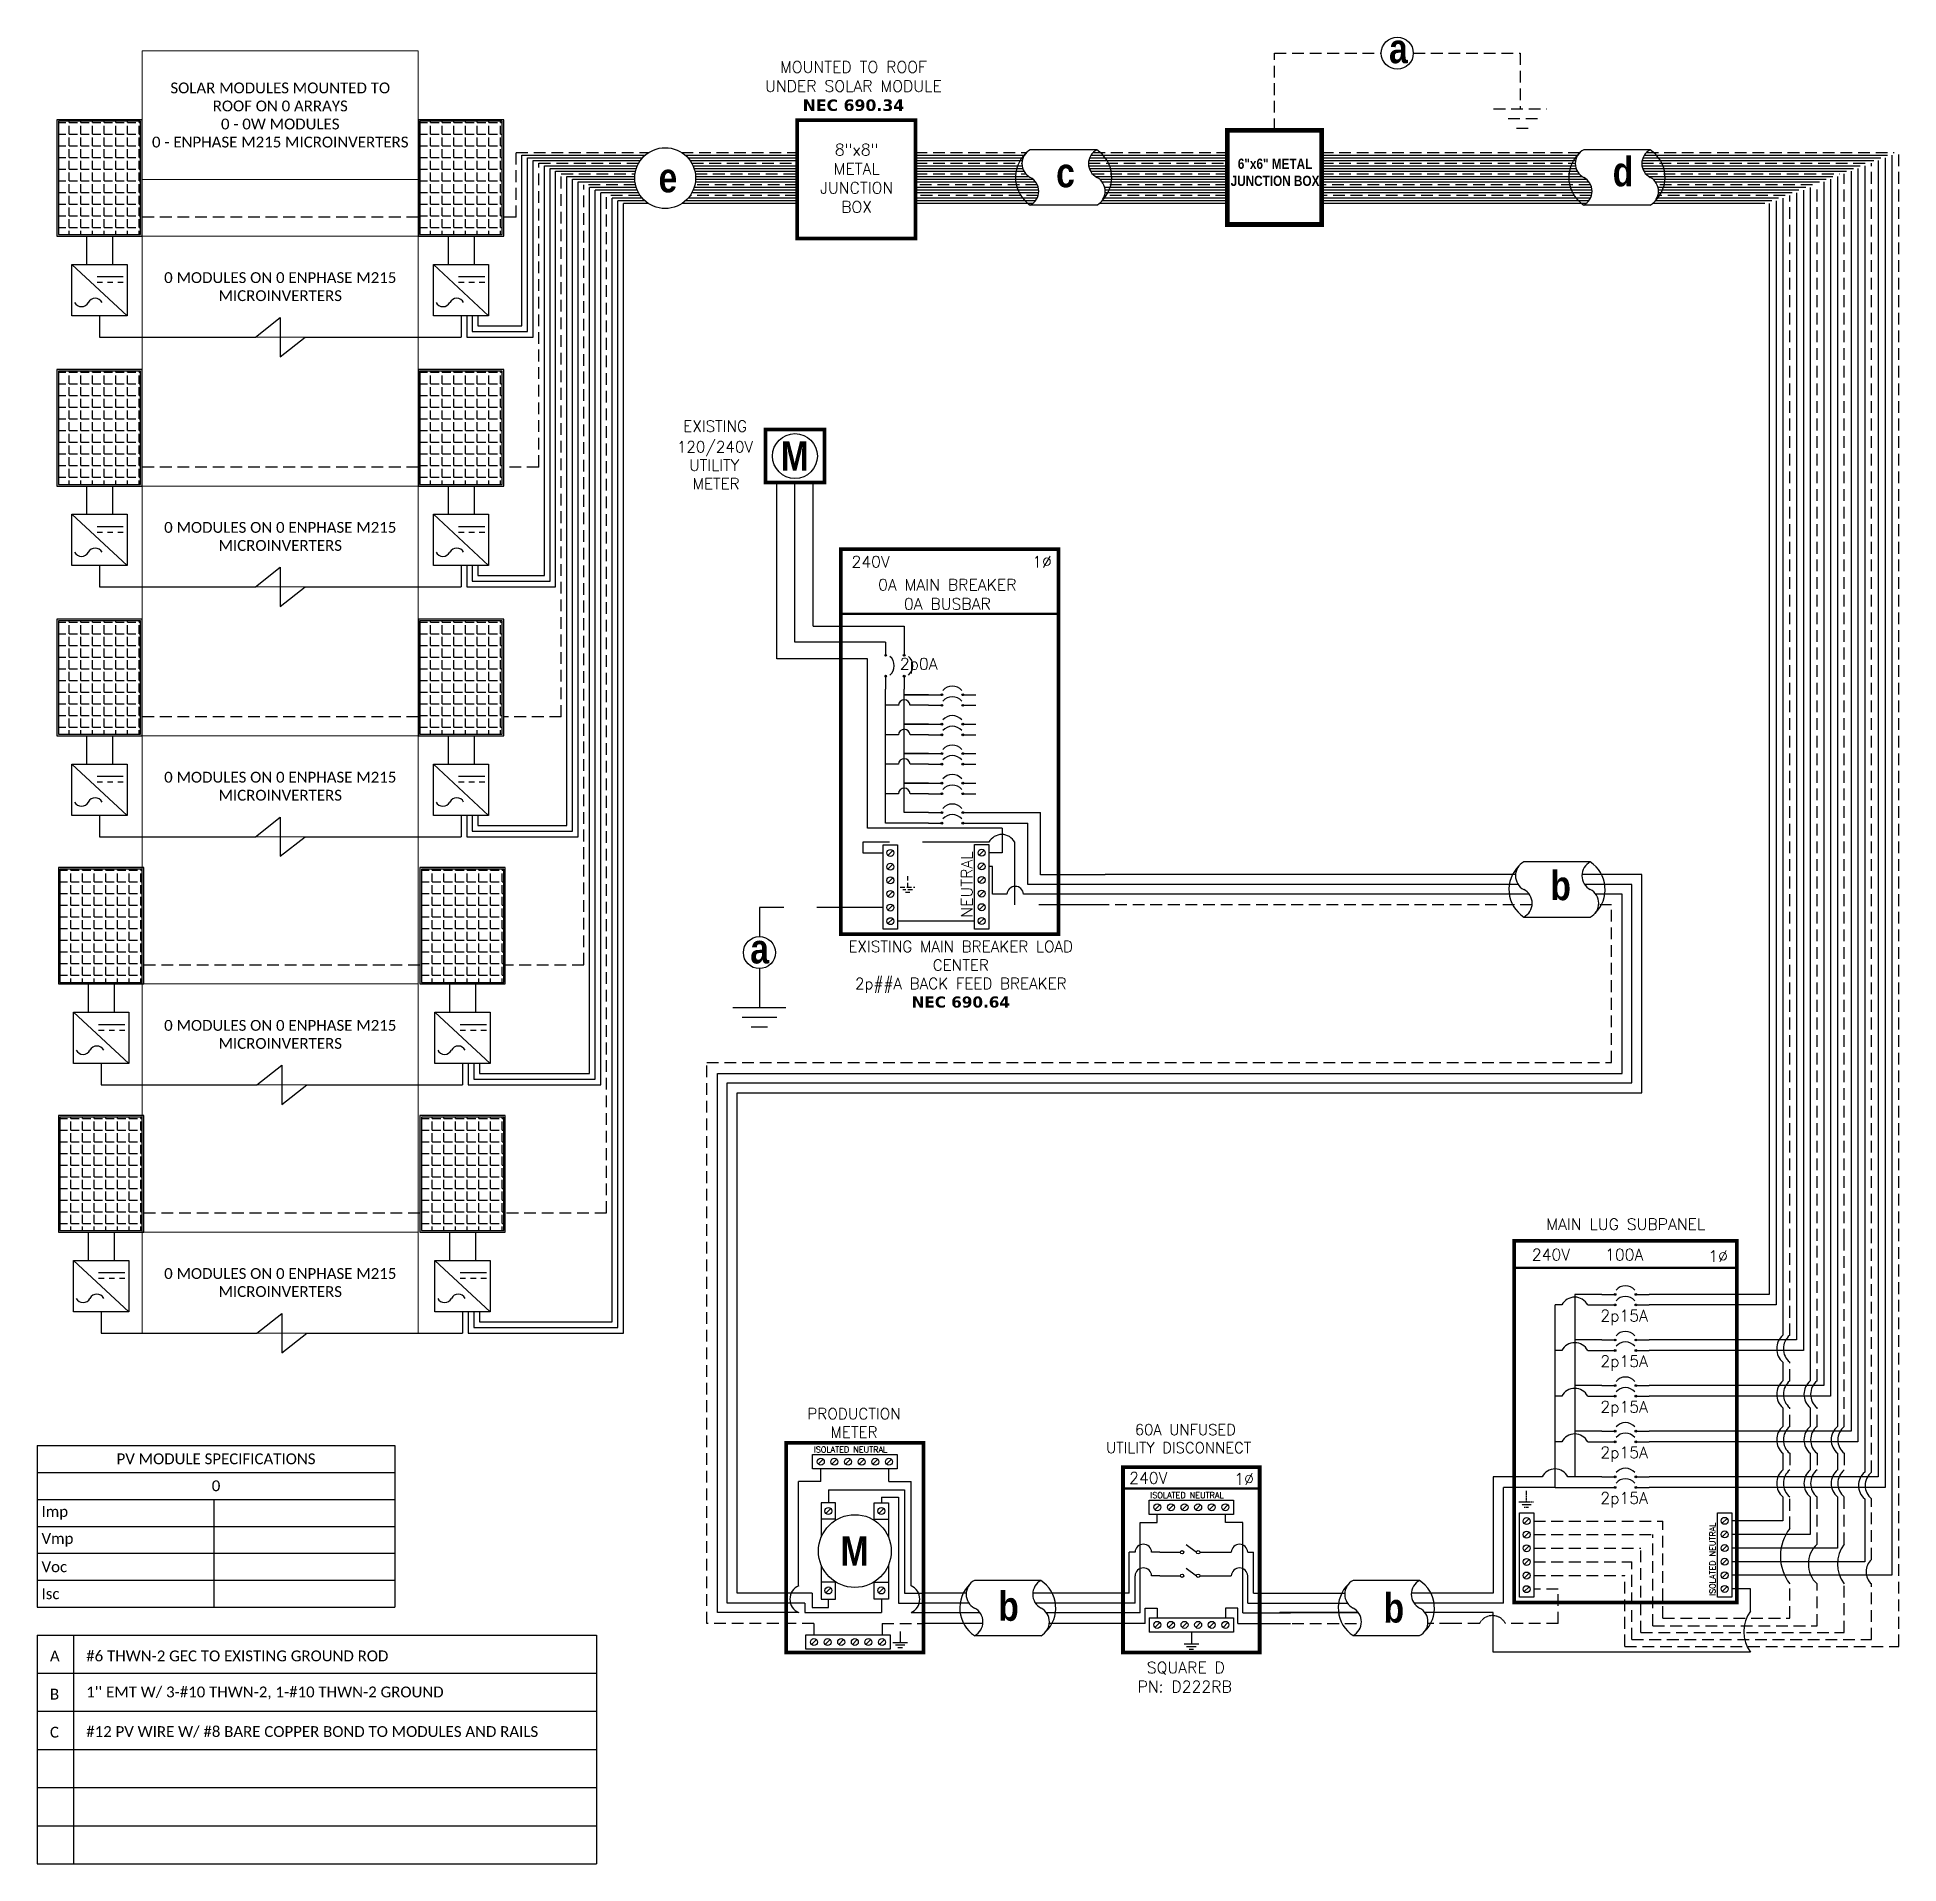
# Model space of a CAD drawing. Header units: feet. Extents: x 25383 to 25977, y 15295 to 15878.
import ezdxf

# ---------------------------------------------------------------- set-up
doc = ezdxf.new("R2010")
doc.units = ezdxf.units.FT
doc.header["$MEASUREMENT"] = 0
doc.linetypes.add('HIDDEN', pattern=[0.375, 0.25, -0.125])
for name, color, linetype in [('ONE LINE BLOCKS', 7, 'Continuous'), ('TABLES', 7, 'Continuous'), ('TEXT', 7, 'Continuous'), ('Z - TITLEBLOCK TXT', 7, 'Continuous')]:
    doc.layers.add(name, color=color, linetype=linetype)
doc.styles.add('ONE LINE TXT', font='techb___.ttf')
doc.styles.get("Standard").update_dxf_attribs({"font": 'simplex.shx'})

msp = doc.modelspace()

# ---------------------------------------------------------------- texts
at = {"layer": 'ONE LINE BLOCKS', "color": 1, "linetype": 'Continuous', "insert": (25778.27, 15839.34), "char_height": 3.2756, "width": 28.3929, "attachment_point": 2, "style": 'ONE LINE TXT'}
msp.add_mtext('6"x6" METAL JUNCTION BOX  ', dxfattribs=at)
at = {"layer": 'TABLES', "color": 1, "linetype": 'Continuous'}
msp.add_text('ISOLATED NEUTRAL', height=1.8743, dxfattribs=at).set_placement((25631.01, 15426.2))
at = {"layer": 'TEXT', "color": 1, "attachment_point": 5}
for s, width, insert, char_height in [(' \\PMOUNTED TO ROOF \\PUNDER SOLAR MODULE\\P{\\fVerdana|b1|i0|c0|p34;NEC 690.34}', 72.4158, (25643.67, 15865.5), 3.6576), ('8"x8" METAL JUNCTION BOX ', 0.4767, (25644.7, 15833.06), 3.6576), ('PRODUCTION METER', 1.3203, (25643.85, 15435.64), 3.5433)]:
    msp.add_mtext_dynamic_manual_height_columns(s, width=width, gutter_width=7.17, heights=[0], dxfattribs=dict(at, insert=insert, char_height=char_height))
at = {"layer": 'Z - TITLEBLOCK TXT', "color": 253, "linetype": 'Continuous', "style": 'ONE LINE TXT'}
msp.add_text('M', height=9.38, dxfattribs=at).set_placement((25639.56, 15390.02))
at = {"layer": 'Z - TITLEBLOCK TXT', "color": 1, "linetype": 'Continuous', "char_height": 9.3833, "attachment_point": 1, "style": 'ONE LINE TXT'}
for s, insert in [('{\\W1;\\C256;a}', (25814.67, 15879.18)), ('{\\W1;\\C256;d}', (25886.08, 15839.89)), ('{\\W1;\\C256;e}', (25581.46, 15837.95)), ('{\\W1;\\C256;c}', (25708.38, 15839.57)), ('{\\W1;\\C256;b}', (25866.18, 15611.95)), ('{\\W1;\\C256;b}', (25689.91, 15381.85)), ('{\\W1;\\C256;b}', (25812.92, 15381.29))]:
    msp.add_mtext_dynamic_manual_height_columns(s, width=0.1385, gutter_width=2.13, heights=[0], dxfattribs=dict(at, insert=insert))

# ---------------------------------------------------------------- blocks, each defined once
blk = doc.blocks.new('*T9')
at = {"layer": 'Defpoints', "color": 8, "linetype": 'ByBlock', "lineweight": 0, "transparency": 16777216}
for p, q in [((0, 0), (88.16, 0)), ((0, 0), (0, -409.45)), ((88.16, 0), (88.16, -409.45)), ((0, -41.08), (88.16, -41.08)), ((0, -59.24), (88.16, -59.24)), ((0, -91.46), (88.16, -91.46)), ((0, -138.99), (88.16, -138.99)), ((0, -171.21), (88.16, -171.21)), ((0, -218.74), (88.16, -218.74)), ((0, -250.97), (88.16, -250.97)), ((0, -297.99), (88.16, -297.99)), ((0, -330.21), (88.16, -330.21)), ((0, -377.23), (88.16, -377.23)), ((0, -409.45), (88.16, -409.45))]:
    blk.add_line(p, q, dxfattribs=at)
at = {"color": 0, "linetype": 'Continuous', "transparency": 16777216, "char_height": 3.4544, "width": 83.574, "attachment_point": 5}
for s, insert in [('{\\fCalibri|b0|i0|c0;SOLAR MODULES MOUNTED TO ROOF ON 0 ARRAYS^J0 - 0W MODULES^J0 - ENPHASE M215 MICROINVERTERS', (44.08, -20.54)), ('{\\fCalibri|b0|i0|c0;', (44.08, -50.16)), ('{\\fCalibri|b0|i0|c0;0 MODULES ON 0 ENPHASE M215 MICROINVERTERS', (44.08, -75.35)), ('{\\fCalibri|b0|i0|c0;', (44.08, -115.23)), ('{\\fCalibri|b0|i0|c0;0 MODULES ON 0 ENPHASE M215 MICROINVERTERS', (44.08, -155.1)), ('{\\fCalibri|b0|i0|c0;', (44.08, -194.98)), ('{\\fCalibri|b0|i0|c0;0 MODULES ON 0 ENPHASE M215 MICROINVERTERS', (44.08, -234.86)), ('{\\fCalibri|b0|i0|c0;', (44.08, -274.48)), ('{\\fCalibri|b0|i0|c0;0 MODULES ON 0 ENPHASE M215 MICROINVERTERS', (44.08, -314.1)), ('{\\fCalibri|b0|i0|c0;', (44.08, -353.72)), ('{\\fCalibri|b0|i0|c0;0 MODULES ON 0 ENPHASE M215 MICROINVERTERS', (44.08, -393.34))]:
    blk.add_mtext(s, dxfattribs=dict(at, insert=insert))
blk = doc.blocks.new('*U6')
at = {"color": 7, "linetype": 'Continuous'}
for p, q in [((6.67, 2.43), (2.91, 2.43)), ((2.44, 1.71), (0, 1.71)), ((9.57, 1.71), (6.2, 1.71)), ((2.91, -0.69), (6.67, -0.69))]:
    blk.add_line(p, q, dxfattribs=at)
at = {"color": 10, "linetype": 'Continuous'}
for p, q in [((2.59, 1.15), (0, 1.15)), ((9.57, 1.15), (6.35, 1.15))]:
    blk.add_line(p, q, dxfattribs=at)
at = {"color": 253, "linetype": 'Continuous'}
for p, q in [((3.21, 0.61), (0, 0.61)), ((9.57, 0.61), (6.97, 0.61))]:
    blk.add_line(p, q, dxfattribs=at)
at = {"color": 7, "linetype": 'Continuous'}
for centre, start, end in [((3.94, 0.87), 133.9732, 236.4265), ((5.63, 0.87), 313.9732, 56.4265)]:
    blk.add_arc(centre, 1.87, start, end, dxfattribs=at)
at = {"layer": 'TEXT', "color": 92, "linetype": 'HIDDEN', "ltscale": 15}
for p, q in [((3.37, 0), (0, 0)), ((9.57, 0), (7.14, 0))]:
    blk.add_line(p, q, dxfattribs=at)
at = {"layer": 'Z - TITLEBLOCK TXT', "linetype": 'Continuous'}
for centre, start, end in [((3.31, 1.65), 117.6639, 242.3361), ((7.08, 1.65), 117.6639, 242.3361), ((2.5, 0.09), 297.6639, 62.3361), ((6.26, 0.09), 297.6639, 62.3361)]:
    blk.add_arc(centre, 0.882, start, end, dxfattribs=at)
blk = doc.blocks.new('M_MAIN BREAKER')
at = {"layer": 'ONE LINE BLOCKS', "linetype": 'Continuous'}
h = blk.add_hatch(color=1, dxfattribs=at)
h.dxf.hatch_style = 1
edge = h.paths.add_edge_path()
edge.add_arc((-12.42, 14.12), 0.0515, 0, 360)
h = blk.add_hatch(color=1, dxfattribs=at)
h.dxf.hatch_style = 1
edge = h.paths.add_edge_path()
edge.add_arc((-11.37, 14.12), 0.0515, 0, 360)
h = blk.add_hatch(color=1, dxfattribs=at)
h.dxf.hatch_style = 1
edge = h.paths.add_edge_path()
edge.add_arc((-12.42, 12.94), 0.0515, 0, 360)
h = blk.add_hatch(color=1, dxfattribs=at)
h.dxf.hatch_style = 1
edge = h.paths.add_edge_path()
edge.add_arc((-11.37, 12.94), 0.0515, 0, 360)
h = blk.add_hatch(color=1, dxfattribs=at)
h.dxf.hatch_style = 1
edge = h.paths.add_edge_path()
edge.add_arc((-9.24, 11.89), 0.0515, 0, 360)
h = blk.add_hatch(color=1, dxfattribs=at)
h.dxf.hatch_style = 1
edge = h.paths.add_edge_path()
edge.add_arc((-8.06, 11.89), 0.0515, 0, 360)
h = blk.add_hatch(color=1, dxfattribs=at)
h.dxf.hatch_style = 1
edge = h.paths.add_edge_path()
edge.add_arc((-9.24, 11.29), 0.0515, 0, 360)
h = blk.add_hatch(color=1, dxfattribs=at)
h.dxf.hatch_style = 1
edge = h.paths.add_edge_path()
edge.add_arc((-8.06, 11.29), 0.0515, 0, 360)
h = blk.add_hatch(color=1, dxfattribs=at)
h.dxf.hatch_style = 1
edge = h.paths.add_edge_path()
edge.add_arc((-9.24, 10.22), 0.0515, 0, 360)
h = blk.add_hatch(color=1, dxfattribs=at)
h.dxf.hatch_style = 1
edge = h.paths.add_edge_path()
edge.add_arc((-9.24, 9.62), 0.0515, 0, 360)
h = blk.add_hatch(color=1, dxfattribs=at)
h.dxf.hatch_style = 1
edge = h.paths.add_edge_path()
edge.add_arc((-8.06, 10.22), 0.0515, 0, 360)
h = blk.add_hatch(color=1, dxfattribs=at)
h.dxf.hatch_style = 1
edge = h.paths.add_edge_path()
edge.add_arc((-8.06, 9.62), 0.0515, 0, 360)
h = blk.add_hatch(color=1, dxfattribs=at)
h.dxf.hatch_style = 1
edge = h.paths.add_edge_path()
edge.add_arc((-9.24, 8.56), 0.0515, 0, 360)
h = blk.add_hatch(color=1, dxfattribs=at)
h.dxf.hatch_style = 1
edge = h.paths.add_edge_path()
edge.add_arc((-8.06, 8.56), 0.0515, 0, 360)
h = blk.add_hatch(color=1, dxfattribs=at)
h.dxf.hatch_style = 1
edge = h.paths.add_edge_path()
edge.add_arc((-9.24, 7.96), 0.0515, 0, 360)
h = blk.add_hatch(color=1, dxfattribs=at)
h.dxf.hatch_style = 1
edge = h.paths.add_edge_path()
edge.add_arc((-8.06, 7.96), 0.0515, 0, 360)
h = blk.add_hatch(color=1, dxfattribs=at)
h.dxf.hatch_style = 1
edge = h.paths.add_edge_path()
edge.add_arc((-9.24, 6.89), 0.0515, 0, 360)
h = blk.add_hatch(color=1, dxfattribs=at)
h.dxf.hatch_style = 1
edge = h.paths.add_edge_path()
edge.add_arc((-9.24, 6.29), 0.0515, 0, 360)
h = blk.add_hatch(color=1, dxfattribs=at)
h.dxf.hatch_style = 1
edge = h.paths.add_edge_path()
edge.add_arc((-8.06, 6.89), 0.0515, 0, 360)
h = blk.add_hatch(color=1, dxfattribs=at)
h.dxf.hatch_style = 1
edge = h.paths.add_edge_path()
edge.add_arc((-8.06, 6.29), 0.0515, 0, 360)
h = blk.add_hatch(color=1, dxfattribs=at)
h.dxf.hatch_style = 1
edge = h.paths.add_edge_path()
edge.add_arc((-9.24, 5.22), 0.0515, 0, 360)
h = blk.add_hatch(color=1, dxfattribs=at)
h.dxf.hatch_style = 1
edge = h.paths.add_edge_path()
edge.add_arc((-8.06, 5.22), 0.0515, 0, 360)
h = blk.add_hatch(color=1, dxfattribs=at)
h.dxf.hatch_style = 1
edge = h.paths.add_edge_path()
edge.add_arc((-9.24, 4.62), 0.0515, 0, 360)
h = blk.add_hatch(color=1, dxfattribs=at)
h.dxf.hatch_style = 1
edge = h.paths.add_edge_path()
edge.add_arc((-8.06, 4.62), 0.0515, 0, 360)
at = {"color": 10, "linetype": 'Continuous'}
for p, q in [((-4.38, 1.15), (-4.38, 4.62)), ((-3.66, 4.62), (-3.66, 4.62)), ((-3.66, 4.62), (-3.66, 4.62)), ((0, 1.15), (-4.38, 1.15))]:
    blk.add_line(p, q, dxfattribs=at)
at = {"color": 7, "linetype": 'Continuous'}
for p, q in [((-3.67, 1.71), (-3.67, 5.22)), ((0, 1.71), (-3.67, 1.71))]:
    blk.add_line(p, q, dxfattribs=at)
at = {"color": 253, "linetype": 'Continuous'}
for p, q in [((-6.38, 2.18), (-6.59, 2.18)), ((-6.38, 0.61), (-6.38, 2.18)), ((-5.56, 0.61), (-6.38, 0.61)), ((0, 0.61), (-4.63, 0.61))]:
    blk.add_line(p, q, dxfattribs=at)
at = {"color": 7, "linetype": 'Continuous'}
blk.add_circle((-19.56, -2.7), 0.906, dxfattribs=at)
at = {"color": 253, "linetype": 'Continuous'}
blk.add_arc((-5.09, 0.58), 0.468, 3.2819, 176.7181, dxfattribs=at)
at = {"layer": 'ONE LINE BLOCKS', "lineweight": 50}
for p, q in [((-19.22, 23.9), (-19.22, 26.89)), ((-19.22, 26.89), (-15.88, 26.89)), ((-15.88, 26.89), (-15.88, 23.9)), ((-15.88, 23.9), (-19.22, 23.9)), ((-14.96, 16.47), (-2.64, 16.47))]:
    blk.add_line(p, q, dxfattribs=at)
at = {"layer": 'ONE LINE BLOCKS', "lineweight": 50, "const_width": 0.21}
for points in [[(-19.22, 23.9), (-19.22, 26.89), (-15.88, 26.89), (-15.88, 23.9)], [(-14.96, -1.65), (-14.96, 20.13), (-2.64, 20.13), (-2.64, -1.65)]]:
    blk.add_lwpolyline(points, close=True, dxfattribs=at)
at = {"layer": 'TEXT', "color": 92, "linetype": 'HIDDEN', "ltscale": 15}
for p, q in [((-13.72, 3.55), (-13.72, 2.94)), ((-6.58, 3.55), (-13.72, 3.55)), ((-5.12, 0), (-5.12, 3.55)), ((-13.72, 2.94), (-12.56, 2.94)), ((0, 0), (-5.12, 0)), ((-12.56, -0.15), (-19.56, -0.15)), ((-19.56, -0.15), (-19.56, -1.8)), ((-19.56, -3.61), (-19.56, -5.8))]:
    blk.add_line(p, q, dxfattribs=at)
at = {"layer": 'TEXT', "color": 92, "linetype": 'Continuous', "ltscale": 15}
blk.add_line((-7.4, -0.92), (-11.75, -0.92), dxfattribs=at)
at = {"layer": 'TEXT', "color": 92, "linetype": 'HIDDEN', "flags": 128}
for points in [[(-11.18, 1.63), (-11.18, 1.01)], [(-11.59, 1.01), (-10.77, 1.01)], [(-10.91, 0.85), (-11.45, 0.85)], [(-11.05, 0.7), (-11.31, 0.7)]]:
    blk.add_lwpolyline(points, dxfattribs=at)
at = {"layer": 'TEXT', "color": 92, "linetype": 'Continuous', "ltscale": 4, "flags": 128}
for points in [[(-21.06, -5.8), (-18.06, -5.8)], [(-18.58, -6.36), (-20.54, -6.36)], [(-19.1, -6.91), (-20.02, -6.91)]]:
    blk.add_lwpolyline(points, dxfattribs=at)
at = {"layer": 'TEXT', "linetype": 'Continuous'}
blk.add_circle((-17.55, 25.39), 1.27, dxfattribs=at)
at = {"layer": 'TEXT', "color": 92, "linetype": 'Continuous', "ltscale": 0.3}
blk.add_arc((-5.85, 3.16), 0.824, 27.6639, 152.3361, dxfattribs=at)
at = {"layer": 'Z - TITLEBLOCK TXT', "color": 253, "linetype": 'Continuous'}
for p, q in [((-18.57, 13.92), (-18.57, 23.9)), ((-13.44, 13.92), (-18.57, 13.92)), ((-13.44, 4.34), (-13.44, 13.92)), ((-5.83, 4.34), (-13.44, 4.34)), ((-5.83, 4.34), (-5.83, 2.95)), ((-5.83, 2.95), (-6.59, 2.95))]:
    blk.add_line(p, q, dxfattribs=at)
at = {"layer": 'Z - TITLEBLOCK TXT', "color": 10, "linetype": 'Continuous'}
for p, q in [((-17.55, 14.87), (-17.55, 23.9)), ((-12.42, 14.87), (-17.55, 14.87)), ((-12.42, 4.62), (-12.42, 12.2)), ((-11.7, 11.29), (-12.42, 11.29)), ((-9.99, 11.29), (-11.04, 11.29)), ((-11.7, 9.62), (-12.42, 9.62)), ((-9.99, 9.62), (-11.04, 9.62)), ((-11.7, 7.96), (-12.42, 7.96)), ((-9.99, 7.96), (-11.04, 7.96)), ((-11.7, 6.29), (-12.42, 6.29)), ((-9.99, 6.29), (-11.04, 6.29)), ((-9.99, 4.62), (-12.42, 4.62)), ((-7.32, 4.62), (-4.38, 4.62))]:
    blk.add_line(p, q, dxfattribs=at)
at = {"layer": 'Z - TITLEBLOCK TXT', "color": 7, "linetype": 'Continuous'}
for p, q in [((-16.52, 15.77), (-16.52, 23.9)), ((-16.52, 15.77), (-11.37, 15.77)), ((-11.37, 15.77), (-11.37, 14.87)), ((-11.37, 11.89), (-11.37, 12.2)), ((-11.37, 10.22), (-11.37, 11.89)), ((-11.37, 11.89), (-9.99, 11.89)), ((-9.99, 11.89), (-11.37, 11.89)), ((-11.37, 8.56), (-11.37, 10.22)), ((-11.37, 10.22), (-9.99, 10.22)), ((-9.99, 10.22), (-11.37, 10.22)), ((-11.37, 6.89), (-11.37, 8.56)), ((-11.37, 8.56), (-9.99, 8.56)), ((-9.99, 8.56), (-11.37, 8.56)), ((-11.37, 5.22), (-11.37, 6.89)), ((-11.37, 6.89), (-9.99, 6.89)), ((-9.99, 6.89), (-11.37, 6.89)), ((-9.99, 5.22), (-11.37, 5.22)), ((-7.32, 5.22), (-3.67, 5.22))]:
    blk.add_line(p, q, dxfattribs=at)
at = {"layer": 'Z - TITLEBLOCK TXT', "color": 1, "linetype": 'Continuous'}
for p, q in [((-12.56, -1.38), (-12.56, 3.4)), ((-12.56, 3.4), (-11.75, 3.4)), ((-11.75, 3.4), (-11.75, -1.38)), ((-7.4, -1.37), (-7.4, 3.41)), ((-7.4, 3.41), (-6.59, 3.41)), ((-6.59, 3.41), (-6.59, -1.37)), ((-11.75, -1.38), (-12.56, -1.38)), ((-6.59, -1.37), (-7.4, -1.37))]:
    blk.add_line(p, q, dxfattribs=at)
at = {"layer": 'Z - TITLEBLOCK TXT', "color": 4, "linetype": 'Continuous'}
for p, q in [((-12.01, 3.07), (-12.29, 2.8)), ((-12.01, 2.3), (-12.29, 2.03)), ((-6.85, 3.09), (-7.13, 2.81)), ((-6.85, 2.32), (-7.13, 2.04)), ((-12.01, 1.53), (-12.29, 1.25)), ((-6.85, 1.55), (-7.13, 1.27)), ((-12.01, 0.76), (-12.29, 0.48)), ((-6.85, 0.78), (-7.13, 0.5)), ((-6.85, 0), (-7.13, -0.27)), ((-12.01, -0.01), (-12.29, -0.29)), ((-12.01, -0.78), (-12.29, -1.06)), ((-6.85, -0.77), (-7.13, -1.04))]:
    blk.add_line(p, q, dxfattribs=at)
at = {"layer": 'Z - TITLEBLOCK TXT', "color": 1, "linetype": 'Continuous', "flags": 128}
for points in [[(-12.42, 14.87), (-12.42, 14.12)], [(-12.42, 14.87), (-12.42, 14.12)], [(-11.37, 14.87), (-11.37, 14.12)], [(-11.37, 14.87), (-11.37, 14.12)], [(-12.42, 12.94), (-12.42, 12.2)], [(-11.37, 12.94), (-11.37, 12.2)], [(-9.99, 11.89), (-9.24, 11.89)], [(-9.99, 11.89), (-9.24, 11.89)], [(-8.06, 11.89), (-7.32, 11.89)], [(-9.99, 11.29), (-9.24, 11.29)], [(-9.99, 11.29), (-9.24, 11.29)], [(-8.06, 11.29), (-7.32, 11.29)], [(-9.99, 10.22), (-9.24, 10.22)], [(-9.99, 10.22), (-9.24, 10.22)], [(-9.99, 9.62), (-9.24, 9.62)], [(-9.99, 9.62), (-9.24, 9.62)], [(-8.06, 10.22), (-7.32, 10.22)], [(-8.06, 9.62), (-7.32, 9.62)], [(-9.99, 8.56), (-9.24, 8.56)], [(-9.99, 8.56), (-9.24, 8.56)], [(-8.06, 8.56), (-7.32, 8.56)], [(-9.99, 7.96), (-9.24, 7.96)], [(-9.99, 7.96), (-9.24, 7.96)], [(-8.06, 7.96), (-7.32, 7.96)], [(-9.99, 6.89), (-9.24, 6.89)], [(-9.99, 6.89), (-9.24, 6.89)], [(-8.06, 6.89), (-7.32, 6.89)], [(-9.99, 6.29), (-9.24, 6.29)], [(-9.99, 6.29), (-9.24, 6.29)], [(-8.06, 6.29), (-7.32, 6.29)], [(-9.99, 5.22), (-9.24, 5.22)], [(-9.99, 5.22), (-9.24, 5.22)], [(-9.99, 4.62), (-9.24, 4.62)], [(-9.99, 4.62), (-9.24, 4.62)], [(-8.06, 5.22), (-7.32, 5.22)], [(-8.06, 4.62), (-7.32, 4.62)]]:
    blk.add_lwpolyline(points, dxfattribs=at)
at = {"layer": 'Z - TITLEBLOCK TXT', "color": 1, "linetype": 'Continuous'}
for centre in [(-12.42, 14.12), (-11.37, 14.12), (-12.42, 12.94), (-11.37, 12.94), (-9.24, 11.89), (-8.06, 11.89), (-9.24, 11.29), (-8.06, 11.29), (-9.24, 10.22), (-9.24, 9.62), (-8.06, 10.22), (-8.06, 9.62), (-9.24, 8.56), (-8.06, 8.56), (-9.24, 7.96), (-8.06, 7.96), (-9.24, 6.89), (-9.24, 6.29), (-8.06, 6.89), (-8.06, 6.29), (-9.24, 5.22), (-8.06, 5.22), (-9.24, 4.62), (-8.06, 4.62)]:
    blk.add_circle(centre, 0.0515, dxfattribs=at)
at = {"layer": 'Z - TITLEBLOCK TXT', "color": 4, "linetype": 'Continuous'}
for centre in [(-12.15, 2.94), (-12.15, 2.16), (-6.99, 2.95), (-6.99, 2.18), (-12.15, 1.39), (-6.99, 1.41), (-12.15, 0.62), (-12.15, -0.15), (-6.99, 0.64), (-6.99, -0.13), (-12.15, -0.92), (-6.99, -0.91)]:
    blk.add_circle(centre, 0.197, dxfattribs=at)
at = {"layer": 'Z - TITLEBLOCK TXT', "color": 1, "linetype": 'Continuous'}
for centre, start, end in [((-12.63, 13.53), 310.3392, 49.6608), ((-11.58, 13.53), 310.3392, 49.6608), ((-8.65, 11.68), 40.3392, 139.6608), ((-8.65, 11.08), 40.3392, 139.6608), ((-8.65, 10.01), 40.3392, 139.6608), ((-8.65, 9.41), 40.3392, 139.6608), ((-8.65, 8.34), 40.3392, 139.6608), ((-8.65, 7.75), 40.3392, 139.6608), ((-8.65, 6.68), 40.3392, 139.6608), ((-8.65, 6.08), 40.3392, 139.6608), ((-8.65, 5.01), 40.3392, 139.6608), ((-8.65, 4.41), 40.3392, 139.6608)]:
    blk.add_arc(centre, 0.697, start, end, dxfattribs=at)
at = {"layer": 'Z - TITLEBLOCK TXT', "color": 10, "linetype": 'Continuous'}
for centre in [(-11.37, 11.27), (-11.37, 9.6), (-11.37, 7.94), (-11.37, 6.27)]:
    blk.add_arc(centre, 0.332, 3.2937, 176.7063, dxfattribs=at)
at = {"layer": 'TABLES', "color": 1, "linetype": 'Continuous'}
blk.add_text('NEUTRAL', height=0.648, rotation=90, dxfattribs=at).set_placement((-7.51, -0.72))
at = {"layer": 'TEXT', "color": 1}
for s, p in [('EXISTING', (-23.87, 26.77)), ('120/240V', (-24.23, 25.6)), ('UTILITY', (-23.53, 24.56)), ('METER', (-23.34, 23.51))]:
    blk.add_text(s, height=0.628, dxfattribs=at).set_placement(p)
at = {"layer": 'TEXT', "color": 1, "attachment_point": 5}
for s, width, gutter_width, heights, insert, char_height in [('240V', 0.1481, 0.75, [0], (-13.27, 19.41), 0.648), ('1∅', 0.1481, 0.75, [0], (-3.58, 19.41), 0.648), ('0A MAIN BREAKER\\P0A BUSBAR', 11.199, 0.75, [0], (-8.93, 17.57), 0.648), ('2p0A', 0.1481, 0.75, [0], (-10.55, 13.53), 0.648), ('EXISTING MAIN BREAKER LOAD CENTER\\P2p##A BACK FEED BREAKER\\P{\\fVerdana|b1|i0|c0|p34;NEC 690.64}', 14.144, 7.17, [12.8], (-8.17, -3.93), 0.6278)]:
    blk.add_mtext_dynamic_manual_height_columns(s, width=width, gutter_width=gutter_width, heights=heights, dxfattribs=dict(at, insert=insert, char_height=char_height))
at = {"layer": 'Z - TITLEBLOCK TXT', "color": 253, "linetype": 'Continuous', "style": 'ONE LINE TXT'}
blk.add_text('M', height=1.66, dxfattribs=at).set_placement((-18.36, 24.56))
at = {"layer": 'Z - TITLEBLOCK TXT', "color": 1, "linetype": 'Continuous', "insert": (-20.08, -1.65), "char_height": 1.6624, "attachment_point": 1, "style": 'ONE LINE TXT'}
blk.add_mtext_dynamic_manual_height_columns('{\\W1;\\C256;a}', width=0.1385, gutter_width=2.13, heights=[0], dxfattribs=at)
blk = doc.blocks.new('*U10')
at = {"color": 155, "true_color": 0x647190}
blk.add_blockref('M_MAIN BREAKER', (0, 0), dxfattribs=at)
blk = doc.blocks.new('*T7')
at = {"layer": 'Z - TITLEBLOCK TXT', "color": 0, "lineweight": -2, "transparency": 16777216}
for p, q in [((0, 0), (114.19, 0)), ((0, 0), (0, -51.69)), ((114.19, 0), (114.19, -51.69)), ((0, -8.62), (114.19, -8.62)), ((0, -17.23), (114.19, -17.23)), ((56.41, -17.23), (56.41, -51.69)), ((0, -25.85), (114.19, -25.85)), ((0, -34.46), (114.19, -34.46)), ((0, -43.08), (114.19, -43.08)), ((0, -51.69), (114.19, -51.69))]:
    blk.add_line(p, q, dxfattribs=at)
at = {"layer": 'Z - TITLEBLOCK TXT', "color": 0, "linetype": 'Continuous', "transparency": 16777216, "char_height": 3.4544}
for s, insert, width, attachment_point in [('{\\fCalibri|b0|i0|c0;PV MODULE SPECIFICATIONS', (57.09, -4.31), 111.433, 5), ('{\\fCalibri|b0|i0|c0;0', (57.09, -12.92), 111.433, 5), ('{\\fCalibri|b0|i0|c0;Imp', (1.38, -21.54), 53.6551, 4), ('{\\fCalibri|b0|i0|c0;', (57.78, -21.54), 55.0254, 4), ('{\\fCalibri|b0|i0|c0;Vmp', (1.38, -30.15), 53.6551, 4), ('{\\fCalibri|b0|i0|c0;', (57.78, -30.15), 55.0254, 4), ('{\\fCalibri|b0|i0|c0;Voc', (1.38, -38.77), 53.6551, 4), ('{\\fCalibri|b0|i0|c0;', (57.78, -38.77), 55.0254, 4), ('{\\fCalibri|b0|i0|c0;Isc', (1.38, -47.39), 53.6551, 4), ('{\\fCalibri|b0|i0|c0;', (57.78, -47.39), 55.0254, 4)]:
    blk.add_mtext(s, dxfattribs=dict(at, insert=insert, width=width, attachment_point=attachment_point))
blk = doc.blocks.new('*T8')
at = {"linetype": 'ByBlock', "lineweight": -2, "transparency": 16777216}
for p, q in [((0, 0), (178.52, 0)), ((0, 0), (0, -72.97)), ((11.58, 0), (11.58, -72.97)), ((178.52, 0), (178.52, -72.97)), ((0, -12.11), (178.52, -12.11)), ((0, -24.28), (178.52, -24.28)), ((0, -36.46), (178.52, -36.46)), ((0, -48.64), (178.52, -48.64)), ((0, -60.81), (178.52, -60.81)), ((0, -72.97), (178.52, -72.97))]:
    blk.add_line(p, q, dxfattribs=at)
at = {"color": 0, "linetype": 'Continuous', "transparency": 16777216, "char_height": 3.4544, "attachment_point": 7}
for s, insert, width in [('{\\fCalibri|b0|i0|c0;A', (4.06, -8.36), 3.4544), ('{\\fCalibri|b0|i0|c0;#6 THWN-2 GEC TO EXISTING GROUND ROD', (15.65, -8.36), 158.8095), ('{\\fCalibri|b0|i0|c0;B', (4.06, -20.53), 3.4544), ("{\\fCalibri|b0|i0|c0;1'' EMT W/ 3-#10 THWN-2, 1-#10 THWN-2 GROUND", (15.65, -20.53), 158.8095), ('{\\fCalibri|b0|i0|c0;C', (4.06, -32.71), 3.4544), ('{\\fCalibri|b0|i0|c0;#12 PV WIRE W/ #8 BARE COPPER BOND TO MODULES AND RAILS', (15.65, -32.71), 158.8095), ('{\\fCalibri|b0|i0|c0;', (4.06, -44.89), 3.4544), ('{\\fCalibri|b0|i0|c0;', (15.65, -44.89), 158.8095), ('{\\fCalibri|b0|i0|c0;', (4.06, -57.06), 3.4544), ('{\\fCalibri|b0|i0|c0;', (15.65, -57.06), 158.8095), ('{\\fCalibri|b0|i0|c0;', (4.06, -69.22), 3.4544), ('{\\fCalibri|b0|i0|c0;', (15.65, -69.22), 158.8095)]:
    blk.add_mtext(s, dxfattribs=dict(at, insert=insert, width=width))
blk = doc.blocks.new('M_UTILITY DISCONNECT')
at = {"color": 253, "linetype": 'Continuous'}
for p, q in [((2.7, 0.61), (2.7, 5.71)), ((2.7, 5.71), (3.67, 5.71)), ((3.67, 5.71), (3.67, 6.17)), ((7.52, 5.71), (7.52, 6.17)), ((8.5, 5.71), (7.52, 5.71)), ((8.5, 0.61), (8.5, 5.71)), ((2.7, 0.61), (0, 0.61)), ((8.5, 0.61), (11.2, 0.61))]:
    blk.add_line(p, q, dxfattribs=at)
at = {"color": 7, "linetype": 'Continuous'}
for p, q in [((2.08, 1.71), (2.08, 4.03)), ((2.41, 4.03), (2.08, 4.03)), ((3.81, 4.03), (3.34, 4.03)), ((7.39, 4.03), (7.85, 4.03)), ((8.79, 4.03), (9.12, 4.03)), ((9.12, 1.71), (9.12, 4.03)), ((2.08, 1.71), (0, 1.71)), ((9.12, 1.71), (11.2, 1.71))]:
    blk.add_line(p, q, dxfattribs=at)
at = {"color": 10, "linetype": 'Continuous'}
for p, q in [((2.41, 1.15), (2.41, 2.7)), ((3.81, 2.7), (3.34, 2.7)), ((7.39, 2.7), (7.85, 2.7)), ((8.79, 1.15), (8.79, 2.7)), ((2.41, 1.15), (0, 1.15)), ((8.79, 1.15), (11.2, 1.15))]:
    blk.add_line(p, q, dxfattribs=at)
at = {"color": 7, "linetype": 'Continuous'}
for centre in [(2.88, 4.01), (8.32, 4.01)]:
    blk.add_arc(centre, 0.468, 3.2819, 176.7181, dxfattribs=at)
at = {"color": 10, "linetype": 'Continuous'}
for centre in [(2.88, 2.67), (8.32, 2.67)]:
    blk.add_arc(centre, 0.468, 3.2819, 176.7181, dxfattribs=at)
at = {"layer": 'ONE LINE BLOCKS', "lineweight": 50}
blk.add_line((1.73, 7.64), (9.46, 7.64), dxfattribs=at)
at = {"layer": 'ONE LINE BLOCKS', "lineweight": 50, "const_width": 0.21}
blk.add_lwpolyline([(1.73, -1.65), (1.73, 8.84), (9.46, 8.84), (9.46, -1.65)], close=True, dxfattribs=at)
at = {"layer": 'TEXT', "color": 92, "linetype": 'HIDDEN', "ltscale": 15}
for p, q in [((2.98, 0), (0, 0)), ((2.98, 0), (2.98, 0.87)), ((2.98, 0.87), (3.67, 0.87)), ((3.67, 0.87), (3.67, 0.32)), ((8.22, 0.87), (7.52, 0.87)), ((7.52, 0.87), (7.52, 0.32)), ((8.22, 0), (8.22, 0.87)), ((8.22, 0), (11.2, 0))]:
    blk.add_line(p, q, dxfattribs=at)
at = {"layer": 'TEXT', "color": 92, "linetype": 'Continuous', "flags": 128}
for points in [[(5.6, -0.54), (5.6, -1.16)], [(5.18, -1.16), (6.01, -1.16)], [(5.87, -1.32), (5.33, -1.32)], [(5.72, -1.47), (5.47, -1.47)]]:
    blk.add_lwpolyline(points, dxfattribs=at)
at = {"layer": 'Z - TITLEBLOCK TXT', "color": 1, "linetype": 'Continuous'}
for p, q in [((3.21, 6.17), (3.21, 6.97)), ((3.21, 6.97), (7.98, 6.97)), ((7.98, 6.97), (7.98, 6.17)), ((7.98, 6.17), (3.21, 6.17)), ((5.31, 4.47), (5.89, 4.04)), ((3.81, 4.03), (4.97, 4.03)), ((6.08, 4.03), (7.39, 4.03)), ((3.81, 2.7), (4.97, 2.7)), ((5.31, 3.13), (5.89, 2.7)), ((6.08, 2.7), (7.39, 2.7)), ((3.21, 0.32), (7.98, 0.32)), ((3.21, 0.32), (3.21, -0.49)), ((7.98, 0.32), (7.98, -0.49)), ((7.98, -0.49), (3.21, -0.49))]:
    blk.add_line(p, q, dxfattribs=at)
at = {"layer": 'Z - TITLEBLOCK TXT', "color": 4, "linetype": 'Continuous'}
for p, q in [((3.81, 6.71), (3.53, 6.43)), ((4.58, 6.71), (4.3, 6.43)), ((5.35, 6.71), (5.07, 6.43)), ((6.12, 6.71), (5.84, 6.43)), ((6.89, 6.71), (6.61, 6.43)), ((7.66, 6.71), (7.39, 6.43)), ((3.81, 0.06), (3.53, -0.22)), ((4.58, 0.06), (4.3, -0.22)), ((5.35, 0.06), (5.07, -0.22)), ((6.12, 0.06), (5.84, -0.22)), ((6.89, 0.06), (6.61, -0.22)), ((7.66, 0.06), (7.39, -0.22))]:
    blk.add_line(p, q, dxfattribs=at)
for centre in [(3.67, 6.57), (4.44, 6.57), (5.21, 6.57), (5.98, 6.57), (6.75, 6.57), (7.52, 6.57), (3.67, -0.08), (4.44, -0.08), (5.21, -0.08), (5.98, -0.08), (6.75, -0.08), (7.52, -0.08)]:
    blk.add_circle(centre, 0.197, dxfattribs=at)
at = {"layer": 'Z - TITLEBLOCK TXT', "color": 1, "linetype": 'Continuous'}
for centre in [(5.07, 4.03), (5.98, 4.03), (5.07, 2.7), (5.98, 2.7)]:
    blk.add_circle(centre, 0.0959, dxfattribs=at)
at = {"layer": 'TABLES', "color": 4, "linetype": 'Continuous'}
blk.add_text('ISOLATED NEUTRAL', height=0.3321, dxfattribs=at).set_placement((3.27, 7.09))
at = {"layer": 'TEXT', "color": 1}
for s, width, gutter_width, heights, insert, char_height, attachment_point in [('\\A1;\\pi2.3006; 60A UNFUSED \\P\\pi1.0912;UTILITY DISCONNECT', 11.508, 0, [1.92], (-0.32, 11.27), 0.612, 1), ('240V', 0.1481, 0.75, [0], (3.16, 8.23), 0.648, 5), ('1∅', 0.1481, 0.75, [0], (8.58, 8.17), 0.648, 5), ('\\A1;\\pi1.5665,t4.8065;SQUARE D\\P\\pi1.042,t4.282;PN: D222RB', 8.0394, 0.203, [2.35], (1.51, -2.17), 0.648, 1)]:
    blk.add_mtext_dynamic_manual_height_columns(s, width=width, gutter_width=gutter_width, heights=heights, dxfattribs=dict(at, insert=insert, char_height=char_height, attachment_point=attachment_point))
blk = doc.blocks.new('*U11')
at = {"layer": 'ONE LINE BLOCKS', "linetype": 'Continuous'}
h = blk.add_hatch(color=1, dxfattribs=at)
h.dxf.hatch_style = 1
edge = h.paths.add_edge_path()
edge.add_arc((32.25, -17.13), 0.291, 0, 360)
h = blk.add_hatch(color=1, dxfattribs=at)
h.dxf.hatch_style = 1
edge = h.paths.add_edge_path()
edge.add_arc((38.92, -17.13), 0.291, 0, 360)
h = blk.add_hatch(color=1, dxfattribs=at)
h.dxf.hatch_style = 1
edge = h.paths.add_edge_path()
edge.add_arc((32.25, -20.51), 0.291, 0, 360)
h = blk.add_hatch(color=1, dxfattribs=at)
h.dxf.hatch_style = 1
edge = h.paths.add_edge_path()
edge.add_arc((38.92, -20.51), 0.291, 0, 360)
h = blk.add_hatch(color=1, dxfattribs=at)
h.dxf.hatch_style = 1
edge = h.paths.add_edge_path()
edge.add_arc((32.25, -31.69), 0.291, 0, 360)
h = blk.add_hatch(color=1, dxfattribs=at)
h.dxf.hatch_style = 1
edge = h.paths.add_edge_path()
edge.add_arc((32.25, -35.07), 0.291, 0, 360)
h = blk.add_hatch(color=1, dxfattribs=at)
h.dxf.hatch_style = 1
edge = h.paths.add_edge_path()
edge.add_arc((38.92, -31.69), 0.291, 0, 360)
h = blk.add_hatch(color=1, dxfattribs=at)
h.dxf.hatch_style = 1
edge = h.paths.add_edge_path()
edge.add_arc((38.92, -35.07), 0.291, 0, 360)
h = blk.add_hatch(color=1, dxfattribs=at)
h.dxf.hatch_style = 1
edge = h.paths.add_edge_path()
edge.add_arc((32.25, -46.25), 0.291, 0, 360)
h = blk.add_hatch(color=1, dxfattribs=at)
h.dxf.hatch_style = 1
edge = h.paths.add_edge_path()
edge.add_arc((38.92, -46.25), 0.291, 0, 360)
h = blk.add_hatch(color=1, dxfattribs=at)
h.dxf.hatch_style = 1
edge = h.paths.add_edge_path()
edge.add_arc((32.25, -49.63), 0.291, 0, 360)
h = blk.add_hatch(color=1, dxfattribs=at)
h.dxf.hatch_style = 1
edge = h.paths.add_edge_path()
edge.add_arc((38.92, -49.63), 0.291, 0, 360)
h = blk.add_hatch(color=1, dxfattribs=at)
h.dxf.hatch_style = 1
edge = h.paths.add_edge_path()
edge.add_arc((32.25, -60.81), 0.291, 0, 360)
h = blk.add_hatch(color=1, dxfattribs=at)
h.dxf.hatch_style = 1
edge = h.paths.add_edge_path()
edge.add_arc((32.25, -64.19), 0.291, 0, 360)
h = blk.add_hatch(color=1, dxfattribs=at)
h.dxf.hatch_style = 1
edge = h.paths.add_edge_path()
edge.add_arc((38.92, -60.81), 0.291, 0, 360)
h = blk.add_hatch(color=1, dxfattribs=at)
h.dxf.hatch_style = 1
edge = h.paths.add_edge_path()
edge.add_arc((38.92, -64.19), 0.291, 0, 360)
h = blk.add_hatch(color=1, dxfattribs=at)
h.dxf.hatch_style = 1
edge = h.paths.add_edge_path()
edge.add_arc((32.25, -75.37), 0.291, 0, 360)
h = blk.add_hatch(color=1, dxfattribs=at)
h.dxf.hatch_style = 1
edge = h.paths.add_edge_path()
edge.add_arc((38.92, -75.37), 0.291, 0, 360)
h = blk.add_hatch(color=1, dxfattribs=at)
h.dxf.hatch_style = 1
edge = h.paths.add_edge_path()
edge.add_arc((32.25, -78.75), 0.291, 0, 360)
h = blk.add_hatch(color=1, dxfattribs=at)
h.dxf.hatch_style = 1
edge = h.paths.add_edge_path()
edge.add_arc((38.92, -78.75), 0.291, 0, 360)
at = {"color": 10, "linetype": 'Continuous'}
for p, q in [((83.67, 0), (83.67, -20.51)), ((92.38, 0), (92.38, -35.07)), ((101.08, 0), (101.08, -49.63)), ((109.78, 0), (109.78, -64.19)), ((118.48, 0), (118.48, -78.75)), ((13.1, -35.07), (13.1, -20.51)), ((15.27, -20.51), (13.1, -20.51)), ((23.51, -20.51), (28.05, -20.51)), ((83.67, -20.51), (43.12, -20.51)), ((13.1, -49.63), (13.1, -35.07)), ((15.27, -35.07), (13.1, -35.07)), ((23.51, -35.07), (28.05, -35.07)), ((92.38, -35.07), (43.12, -35.07)), ((13.1, -64.19), (13.1, -49.63)), ((15.27, -49.63), (13.1, -49.63)), ((23.51, -49.63), (28.05, -49.63)), ((101.08, -49.63), (43.12, -49.63)), ((13.1, -78.75), (13.1, -64.19)), ((15.27, -64.19), (13.1, -64.19)), ((23.51, -64.19), (28.05, -64.19)), ((109.78, -64.19), (43.12, -64.19)), ((13.1, -78.75), (-3.41, -78.75)), ((-3.41, -115.71), (-3.41, -78.75)), ((13.1, -78.75), (28.05, -78.75)), ((118.48, -78.75), (43.12, -78.75)), ((-3.41, -115.71), (-20.02, -115.71))]:
    blk.add_line(p, q, dxfattribs=at)
at = {"color": 7, "linetype": 'Continuous'}
for p, q in [((90.2, 0), (90.2, -31.69)), ((98.9, 0), (98.9, -46.25)), ((107.6, 0), (107.6, -60.81)), ((116.3, 0), (116.3, -75.37)), ((81.5, 0), (81.5, -17.13)), ((28.05, -17.13), (19.39, -17.13)), ((19.39, -17.13), (19.39, -31.69)), ((81.5, -17.13), (43.12, -17.13)), ((28.05, -31.69), (19.39, -31.69)), ((19.39, -31.69), (19.39, -46.25)), ((90.2, -31.69), (43.12, -31.69)), ((28.05, -46.25), (19.39, -46.25)), ((19.39, -46.25), (19.39, -60.81)), ((98.9, -46.25), (43.12, -46.25)), ((28.05, -60.81), (19.39, -60.81)), ((19.39, -60.81), (19.39, -75.37)), ((107.6, -60.81), (43.12, -60.81)), ((8.98, -75.37), (-6.7, -75.37)), ((-6.7, -75.37), (-6.7, -112.54)), ((28.05, -75.37), (17.22, -75.37)), ((116.3, -75.37), (43.12, -75.37)), ((-6.7, -112.54), (-20.02, -112.54))]:
    blk.add_line(p, q, dxfattribs=at)
at = {"color": 253, "linetype": 'Continuous'}
for p, q in [((94.55, 0), (94.55, -44.76)), ((103.25, 0), (103.25, -59.32)), ((111.95, 0), (111.95, -73.88)), ((120.65, 0), (120.65, -106.83)), ((85.85, 0), (85.85, -30.2)), ((85.85, -38.75), (85.85, -44.76)), ((85.85, -53.31), (85.85, -59.32)), ((94.55, -53.31), (94.55, -59.32)), ((85.85, -67.87), (85.85, -73.21)), ((94.55, -67.87), (94.55, -73.21)), ((103.25, -67.87), (103.25, -73.21)), ((85.85, -81.76), (85.85, -89.43)), ((94.55, -81.76), (94.55, -93.78)), ((103.25, -81.76), (103.25, -98.13)), ((111.95, -82.43), (111.95, -102.48)), ((85.85, -89.43), (69.51, -89.43)), ((94.55, -93.78), (69.51, -93.78)), ((103.25, -98.13), (69.51, -98.13)), ((111.95, -102.48), (69.51, -102.48)), ((120.65, -106.83), (69.51, -106.83)), ((75.52, -111.18), (69.51, -111.18)), ((75.52, -118.24), (75.52, -111.18)), ((-6.7, -118.75), (-20.02, -118.75)), ((-6.7, -131.42), (-6.7, -118.75)), ((75.52, -131.42), (-6.7, -131.42))]:
    blk.add_line(p, q, dxfattribs=at)
at = {"color": 10, "linetype": 'Continuous'}
for centre in [(19.39, -22.67), (19.39, -37.23), (19.39, -51.79), (19.39, -66.35)]:
    blk.add_arc(centre, 4.65, 27.66392, 152.33608, dxfattribs=at)
at = {"color": 253, "linetype": 'Continuous'}
for centre, radius, start, end in [((89.43, -34.48), 5.58, 129.92155, 230.07845), ((89.43, -49.04), 5.58, 129.92155, 230.07845), ((98.13, -49.04), 5.58, 129.92155, 230.07845), ((89.43, -63.6), 5.58, 129.92155, 230.07845), ((98.13, -63.6), 5.58, 129.92155, 230.07845), ((106.83, -63.6), 5.58, 129.92155, 230.07845), ((89.43, -77.48), 5.58, 129.92155, 230.07845), ((98.13, -77.48), 5.58, 129.92155, 230.07845), ((106.83, -77.48), 5.58, 129.92155, 230.07845), ((115.53, -78.16), 5.58, 129.92155, 230.07845), ((84.51, -124.83), 11.14, 143.7592, 216.2408)]:
    blk.add_arc(centre, radius, start, end, dxfattribs=at)
at = {"color": 7, "linetype": 'Continuous'}
blk.add_arc((13.1, -77.53), 4.65, 27.66392, 152.33608, dxfattribs=at)
at = {"layer": 'ONE LINE BLOCKS', "lineweight": 50}
blk.add_line((0, -8.7), (71.17, -8.7), dxfattribs=at)
at = {"layer": 'ONE LINE BLOCKS', "lineweight": 50, "const_width": 1.19}
blk.add_lwpolyline([(0, -115.53), (0, 0), (71.17, 0), (71.17, -115.53)], close=True, dxfattribs=at)
at = {"layer": 'TEXT', "color": 92, "linetype": 'HIDDEN', "ltscale": 15}
for p, q in [((88.02, -30.2), (88.02, 0)), ((96.73, -44.76), (96.73, 0)), ((105.43, -59.32), (105.43, 0)), ((114.13, -73.88), (114.13, 0)), ((122.83, -129.51), (122.83, 0)), ((88.02, -44.76), (88.02, -38.75)), ((88.02, -59.32), (88.02, -53.31)), ((96.73, -59.32), (96.73, -53.31)), ((88.02, -67.87), (88.02, -73.21)), ((96.73, -67.87), (96.73, -73.21)), ((105.43, -67.87), (105.43, -73.21)), ((88.02, -91.83), (88.02, -81.76)), ((96.73, -96.88), (96.73, -81.76)), ((105.43, -96.88), (105.43, -81.76)), ((114.13, -101.79), (114.13, -82.43)), ((6.27, -89.5), (47.53, -89.5)), ((6.27, -93.85), (44.26, -93.85)), ((44.26, -122.94), (44.26, -93.85)), ((47.53, -120.46), (47.53, -89.5)), ((6.27, -98.2), (40.48, -98.2)), ((40.48, -125.14), (40.48, -98.2)), ((6.27, -102.55), (37.56, -102.55)), ((6.27, -106.9), (35.36, -106.9)), ((35.36, -129.51), (35.36, -106.9)), ((37.56, -127.33), (37.56, -102.55)), ((14.11, -111.25), (6.27, -111.25)), ((14.11, -122.2), (14.11, -111.25)), ((88.02, -120.46), (88.02, -109.57)), ((96.73, -122.94), (96.73, -109.57)), ((105.43, -125.14), (105.43, -109.57)), ((114.13, -127.33), (114.13, -109.57)), ((-11.01, -122.2), (-20.02, -122.2)), ((14.11, -122.2), (-2.77, -122.2)), ((44.26, -122.94), (96.73, -122.94)), ((47.53, -120.46), (88.02, -120.46)), ((35.36, -129.51), (122.83, -129.51)), ((37.56, -127.33), (114.13, -127.33)), ((40.48, -125.14), (105.43, -125.14))]:
    blk.add_line(p, q, dxfattribs=at)
at = {"layer": 'TEXT', "color": 92, "linetype": 'HIDDEN', "flags": 128}
for points in [[(3.9, -79.9), (3.9, -83.41)], [(1.56, -83.41), (6.24, -83.41)], [(5.43, -84.28), (2.37, -84.28)], [(4.62, -85.14), (3.18, -85.14)]]:
    blk.add_lwpolyline(points, dxfattribs=at)
at = {"layer": 'TEXT', "color": 92, "linetype": 'Continuous', "ltscale": 4}
for centre, radius, start, end in [((91.49, -34.48), 5.51, 129.05896, 230.94104), ((91.49, -49.04), 5.51, 129.05896, 230.94104), ((100.2, -49.04), 5.51, 129.05896, 230.94104), ((91.49, -63.6), 5.51, 129.05896, 230.94104), ((100.2, -63.6), 5.51, 129.05896, 230.94104), ((108.9, -63.6), 5.51, 129.05896, 230.94104), ((91.49, -77.48), 5.51, 129.05896, 230.94104), ((100.2, -77.48), 5.51, 129.05896, 230.94104), ((108.9, -77.48), 5.51, 129.05896, 230.94104), ((117.6, -78.16), 5.51, 129.05896, 230.94104), ((99.7, -100.7), 14.66, 142.78728, 217.21272), ((102.62, -103.22), 8.66, 132.88463, 227.11537), ((113.68, -103.22), 10.41, 142.44784, 217.55216), ((117.58, -105.68), 5.2, 131.5882, 228.4118)]:
    blk.add_arc(centre, radius, start, end, dxfattribs=at)
at = {"layer": 'TEXT', "color": 92, "linetype": 'HIDDEN', "ltscale": 0.3}
blk.add_arc((-6.89, -124.35), 4.65, 27.66392, 152.33608, dxfattribs=at)
at = {"layer": 'Z - TITLEBLOCK TXT', "color": 1, "linetype": 'Continuous'}
for p, q in [((1.73, -113.85), (1.73, -86.9)), ((1.73, -86.9), (6.27, -86.9)), ((6.27, -86.9), (6.27, -113.85)), ((64.97, -113.77), (64.97, -86.83)), ((64.97, -86.83), (69.51, -86.83)), ((69.51, -86.83), (69.51, -113.77)), ((6.27, -113.85), (1.73, -113.85)), ((69.51, -113.77), (64.97, -113.77))]:
    blk.add_line(p, q, dxfattribs=at)
at = {"layer": 'Z - TITLEBLOCK TXT', "color": 4, "linetype": 'Continuous'}
for p, q in [((4.79, -88.71), (3.22, -90.28)), ((68.02, -88.64), (66.45, -90.21)), ((4.79, -93.06), (3.22, -94.63)), ((68.02, -92.99), (66.45, -94.56)), ((4.79, -97.41), (3.22, -98.99)), ((68.02, -97.34), (66.45, -98.91)), ((4.79, -101.76), (3.22, -103.34)), ((4.79, -106.11), (3.22, -107.69)), ((68.02, -101.69), (66.45, -103.26)), ((68.02, -106.04), (66.45, -107.61)), ((4.79, -110.46), (3.22, -112.04)), ((68.02, -110.39), (66.45, -111.96))]:
    blk.add_line(p, q, dxfattribs=at)
at = {"layer": 'Z - TITLEBLOCK TXT', "color": 1, "linetype": 'Continuous', "flags": 128}
for points in [[(28.05, -17.13), (32.25, -17.13)], [(28.05, -17.13), (32.25, -17.13)], [(38.92, -17.13), (43.12, -17.13)], [(28.05, -20.51), (32.25, -20.51)], [(28.05, -20.51), (32.25, -20.51)], [(38.92, -20.51), (43.12, -20.51)], [(28.05, -31.69), (32.25, -31.69)], [(28.05, -31.69), (32.25, -31.69)], [(28.05, -35.07), (32.25, -35.07)], [(28.05, -35.07), (32.25, -35.07)], [(38.92, -31.69), (43.12, -31.69)], [(38.92, -35.07), (43.12, -35.07)], [(28.05, -46.25), (32.25, -46.25)], [(28.05, -46.25), (32.25, -46.25)], [(38.92, -46.25), (43.12, -46.25)], [(28.05, -49.63), (32.25, -49.63)], [(28.05, -49.63), (32.25, -49.63)], [(38.92, -49.63), (43.12, -49.63)], [(28.05, -60.81), (32.25, -60.81)], [(28.05, -60.81), (32.25, -60.81)], [(28.05, -64.19), (32.25, -64.19)], [(28.05, -64.19), (32.25, -64.19)], [(38.92, -60.81), (43.12, -60.81)], [(38.92, -64.19), (43.12, -64.19)], [(28.05, -75.37), (32.25, -75.37)], [(28.05, -75.37), (32.25, -75.37)], [(38.92, -75.37), (43.12, -75.37)], [(28.05, -78.75), (32.25, -78.75)], [(28.05, -78.75), (32.25, -78.75)], [(38.92, -78.75), (43.12, -78.75)]]:
    blk.add_lwpolyline(points, dxfattribs=at)
at = {"layer": 'Z - TITLEBLOCK TXT', "color": 1, "linetype": 'Continuous'}
for centre in [(32.25, -17.13), (38.92, -17.13), (32.25, -20.51), (38.92, -20.51), (32.25, -31.69), (32.25, -35.07), (38.92, -31.69), (38.92, -35.07), (32.25, -46.25), (38.92, -46.25), (32.25, -49.63), (38.92, -49.63), (32.25, -60.81), (32.25, -64.19), (38.92, -60.81), (38.92, -64.19), (32.25, -75.37), (38.92, -75.37), (32.25, -78.75), (38.92, -78.75)]:
    blk.add_circle(centre, 0.291, dxfattribs=at)
at = {"layer": 'Z - TITLEBLOCK TXT', "color": 4, "linetype": 'Continuous'}
for centre in [(4, -89.5), (67.24, -89.43), (4, -93.85), (67.24, -93.78), (4, -98.2), (67.24, -98.13), (4, -102.55), (4, -106.9), (67.24, -102.48), (67.24, -106.83), (4, -111.25), (67.24, -111.18)]:
    blk.add_circle(centre, 1.11, dxfattribs=at)
at = {"layer": 'Z - TITLEBLOCK TXT', "color": 1, "linetype": 'Continuous'}
for centre in [(35.58, -18.32), (35.58, -21.7), (35.58, -32.88), (35.58, -36.26), (35.58, -47.44), (35.58, -50.82), (35.58, -62), (35.58, -65.38), (35.58, -76.56), (35.58, -79.94)]:
    blk.add_arc(centre, 3.93, 40.3392, 139.6608, dxfattribs=at)
at = {"layer": 'TABLES', "color": 1, "linetype": 'Continuous'}
for p in [(27.55, -25.74), (27.55, -40.3), (27.55, -54.86), (27.55, -69.42), (27.55, -83.98)]:
    blk.add_text('2p15A', height=3.658, dxfattribs=at).set_placement(p)
at = {"layer": 'TABLES', "color": 4, "linetype": 'Continuous'}
blk.add_text('ISOLATED NEUTRAL', height=1.8743, rotation=90, dxfattribs=at).set_placement((64.31, -113.41))
at = {"layer": 'TEXT', "color": 1, "attachment_point": 5}
for s, width, gutter_width, insert, char_height in [('MAIN LUG SUBPANEL ', 62.3984, 7.17, (35.67, 5.28), 3.6576), ('240V', 0.1481, 0.75, (11.79, -4.45), 3.658), ('100A', 0.1481, 0.75, (35.17, -4.45), 3.658), ('1∅', 0.1481, 0.75, (65.15, -4.96), 3.658)]:
    blk.add_mtext_dynamic_manual_height_columns(s, width=width, gutter_width=gutter_width, heights=[0], dxfattribs=dict(at, insert=insert, char_height=char_height))

# ---------------------------------------------------------------- hatches: boundary and pattern name
at = {"layer": 'ONE LINE BLOCKS', "linetype": 'Continuous'}
h = msp.add_hatch(dxfattribs=at)
h.set_pattern_fill('ANGLE', color=256, scale=13.54666)
h.set_pattern_definition([(0, (25452.8556, 3832.9497), (0, 3.7253315), [2.709332, -1.0159995]), (90, (25452.8556, 3832.9497), (-3.7253315, 2e-16), [2.709332, -1.0159995])])
h.paths.add_polyline_path([(25389.84, 15851.25), (25389.84, 15815.06), (25416.08, 15815.06), (25416.08, 15851.25)])
h = msp.add_hatch(dxfattribs=at)
h.set_pattern_fill('ANGLE', color=256, scale=13.54666)
h.set_pattern_definition([(0, (25568.2755, 3832.9497), (0, 3.7253315), [2.709332, -1.0159995]), (90, (25568.2755, 3832.9497), (-3.7253315, 2e-16), [2.709332, -1.0159995])])
h.paths.add_polyline_path([(25505.26, 15851.25), (25505.26, 15815.06), (25531.5, 15815.06), (25531.5, 15851.25)])
h = msp.add_hatch(dxfattribs=at)
h.set_pattern_fill('ANGLE', color=256, scale=13.54666)
h.set_pattern_definition([(0, (25452.8556, 3753.1965), (0, 3.7253315), [2.709332, -1.0159995]), (90, (25452.8556, 3753.1965), (-3.7253315, 2e-16), [2.709332, -1.0159995])])
h.paths.add_polyline_path([(25389.84, 15771.49), (25389.84, 15735.31), (25416.08, 15735.31), (25416.08, 15771.49)])
h = msp.add_hatch(dxfattribs=at)
h.set_pattern_fill('ANGLE', color=256, scale=13.54666)
h.set_pattern_definition([(0, (25568.2755, 3753.1965), (0, 3.7253315), [2.709332, -1.0159995]), (90, (25568.2755, 3753.1965), (-3.7253315, 2e-16), [2.709332, -1.0159995])])
h.paths.add_polyline_path([(25505.26, 15771.49), (25505.26, 15735.31), (25531.5, 15735.31), (25531.5, 15771.49)])
h = msp.add_hatch(dxfattribs=at)
h.set_pattern_fill('ANGLE', color=256, scale=13.54666)
h.set_pattern_definition([(0, (25452.8556, 3673.4434), (0, 3.7253315), [2.709332, -1.0159995]), (90, (25452.8556, 3673.4434), (-3.7253315, 2e-16), [2.709332, -1.0159995])])
h.paths.add_polyline_path([(25389.84, 15691.74), (25389.84, 15655.56), (25416.08, 15655.56), (25416.08, 15691.74)])
h = msp.add_hatch(dxfattribs=at)
h.set_pattern_fill('ANGLE', color=256, scale=13.54666)
h.set_pattern_definition([(0, (25568.2755, 3673.4434), (0, 3.7253315), [2.709332, -1.0159995]), (90, (25568.2755, 3673.4434), (-3.7253315, 2e-16), [2.709332, -1.0159995])])
h.paths.add_polyline_path([(25505.26, 15691.74), (25505.26, 15655.56), (25531.5, 15655.56), (25531.5, 15691.74)])
h = msp.add_hatch(dxfattribs=at)
h.set_pattern_fill('ANGLE', color=256, scale=13.54666)
h.set_pattern_definition([(0, (25453.3646, 3594.1993), (0, 3.7253315), [2.709332, -1.0159995]), (90, (25453.3646, 3594.1993), (-3.7253315, 2e-16), [2.709332, -1.0159995])])
h.paths.add_polyline_path([(25390.35, 15612.5), (25390.35, 15576.31), (25416.59, 15576.31), (25416.59, 15612.5)])
h = msp.add_hatch(dxfattribs=at)
h.set_pattern_fill('ANGLE', color=256, scale=13.54666)
h.set_pattern_definition([(0, (25568.7845, 3594.1993), (0, 3.7253315), [2.709332, -1.0159995]), (90, (25568.7845, 3594.1993), (-3.7253315, 2e-16), [2.709332, -1.0159995])])
h.paths.add_polyline_path([(25505.77, 15612.5), (25505.77, 15576.31), (25532.01, 15576.31), (25532.01, 15612.5)])
h = msp.add_hatch(dxfattribs=at)
h.set_pattern_fill('ANGLE', color=256, scale=13.54666)
h.set_pattern_definition([(0, (25453.3646, 3514.9552), (0, 3.7253315), [2.709332, -1.0159995]), (90, (25453.3646, 3514.9552), (-3.7253315, 2e-16), [2.709332, -1.0159995])])
h.paths.add_polyline_path([(25390.35, 15533.25), (25390.35, 15497.07), (25416.59, 15497.07), (25416.59, 15533.25)])
h = msp.add_hatch(dxfattribs=at)
h.set_pattern_fill('ANGLE', color=256, scale=13.54666)
h.set_pattern_definition([(0, (25568.7845, 3514.9552), (0, 3.7253315), [2.709332, -1.0159995]), (90, (25568.7845, 3514.9552), (-3.7253315, 2e-16), [2.709332, -1.0159995])])
h.paths.add_polyline_path([(25505.77, 15533.25), (25505.77, 15497.07), (25532.01, 15497.07), (25532.01, 15533.25)])

# ---------------------------------------------------------------- linework, layer by layer
at = {"color": 253, "linetype": 'Continuous'}
for p, q in [((25537.78, 15785.94), (25537.78, 15840.48)), ((25537.78, 15840.48), (25577.24, 15840.48)), ((25589.91, 15840.48), (25625.67, 15840.48)), ((25663.45, 15840.48), (25698.3, 15840.48)), ((25719.54, 15840.48), (25763.04, 15840.48)), ((25793.14, 15840.48), (25874.96, 15840.48)), ((25896.2, 15840.48), (25973.81, 15840.48)), ((25975.23, 15840.48), (25975.23, 15493.82)), ((25544.99, 15837.04), (25574.69, 15837.04)), ((25544.99, 15706.18), (25544.99, 15837.04)), ((25552.2, 15833.6), (25573.87, 15833.6)), ((25552.2, 15626.43), (25552.2, 15833.6)), ((25592.46, 15837.04), (25625.67, 15837.04)), ((25593.28, 15833.6), (25625.67, 15833.6)), ((25663.45, 15837.04), (25697.53, 15837.04)), ((25663.45, 15833.6), (25699.71, 15833.6)), ((25718.77, 15837.04), (25763.04, 15837.04)), ((25720.95, 15833.6), (25763.04, 15833.6)), ((25793.14, 15837.04), (25874.19, 15837.04)), ((25793.14, 15833.6), (25876.37, 15833.6)), ((25895.44, 15837.04), (25965.11, 15837.04)), ((25897.61, 15833.6), (25956.41, 15833.6)), ((25957.83, 15833.6), (25957.83, 15493.82)), ((25966.53, 15837.04), (25966.53, 15493.82)), ((25574.32, 15830.16), (25559.41, 15830.16)), ((25559.41, 15547.19), (25559.41, 15830.16)), ((25625.67, 15830.16), (25592.83, 15830.16)), ((25702.66, 15830.16), (25663.45, 15830.16)), ((25763.04, 15830.16), (25723.9, 15830.16)), ((25879.32, 15830.16), (25793.14, 15830.16)), ((25947.71, 15830.16), (25900.56, 15830.16)), ((25949.13, 15830.16), (25949.13, 15493.82)), ((25566.62, 15467.94), (25566.62, 15826.71)), ((25576.27, 15826.71), (25566.62, 15826.71)), ((25625.67, 15826.71), (25590.88, 15826.71)), ((25702.29, 15826.71), (25663.45, 15826.71)), ((25763.04, 15826.71), (25723.53, 15826.71)), ((25878.95, 15826.71), (25793.14, 15826.71)), ((25939.01, 15826.71), (25900.19, 15826.71)), ((25940.43, 15826.71), (25940.43, 15493.82)), ((25523.79, 15785.94), (25537.78, 15785.94)), ((25523.79, 15706.18), (25544.99, 15706.18)), ((25523.79, 15626.43), (25552.2, 15626.43)), ((25859.4, 15604.5), (25724.06, 15604.5)), ((25889.12, 15604.5), (25880.64, 15604.5)), ((25889.12, 15547.27), (25889.12, 15604.5)), ((25524.3, 15547.19), (25559.41, 15547.19)), ((25600.31, 15547.27), (25889.12, 15547.27)), ((25600.31, 15375.07), (25600.31, 15547.27)), ((25524.3, 15467.94), (25566.62, 15467.94)), ((25633.25, 15416.91), (25626.18, 15416.91)), ((25626.18, 15383.68), (25626.18, 15416.91)), ((25633.25, 15416.91), (25633.25, 15421)), ((25655, 15416.91), (25655, 15421)), ((25655, 15416.91), (25662.06, 15416.91)), ((25662.06, 15383.68), (25662.06, 15416.91)), ((25626.18, 15375.07), (25600.31, 15375.07)), ((25662.06, 15375.07), (25665.93, 15375.07)), ((25779.65, 15375.07), (25804.9, 15375.07)), ((25804.9, 15375.07), (25779.79, 15375.07)), ((25834.56, 15375.07), (25826.14, 15375.07))]:
    msp.add_line(p, q, dxfattribs=at)
at = {"color": 10, "linetype": 'Continuous'}
for p, q in [((25539.59, 15784.14), (25539.59, 15839.62)), ((25539.59, 15839.62), (25576.36, 15839.62)), ((25590.79, 15839.62), (25625.67, 15839.62)), ((25663.45, 15839.62), (25697.85, 15839.62)), ((25719.09, 15839.62), (25763.04, 15839.62)), ((25793.14, 15839.62), (25874.51, 15839.62)), ((25895.75, 15839.62), (25971.64, 15839.62)), ((25973.06, 15839.62), (25973.06, 15493.82)), ((25546.8, 15836.18), (25574.35, 15836.18)), ((25546.8, 15704.38), (25546.8, 15836.18)), ((25592.79, 15836.18), (25625.67, 15836.18)), ((25663.45, 15836.18), (25697.73, 15836.18)), ((25718.98, 15836.18), (25763.04, 15836.18)), ((25793.14, 15836.18), (25874.39, 15836.18)), ((25895.64, 15836.18), (25962.94, 15836.18)), ((25964.36, 15836.18), (25964.36, 15493.82)), ((25554, 15832.74), (25573.87, 15832.74)), ((25554, 15624.63), (25554, 15832.74)), ((25574.64, 15829.29), (25561.21, 15829.29)), ((25561.21, 15545.39), (25561.21, 15829.29)), ((25625.67, 15829.29), (25592.51, 15829.29)), ((25593.28, 15832.74), (25625.67, 15832.74)), ((25663.45, 15832.74), (25701.04, 15832.74)), ((25702.8, 15829.29), (25663.45, 15829.29)), ((25722.29, 15832.74), (25763.04, 15832.74)), ((25763.04, 15829.29), (25724.04, 15829.29)), ((25793.14, 15832.74), (25877.7, 15832.74)), ((25879.46, 15829.29), (25793.14, 15829.29)), ((25898.95, 15832.74), (25954.24, 15832.74)), ((25945.53, 15829.29), (25900.7, 15829.29)), ((25946.96, 15829.29), (25946.96, 15493.82)), ((25955.66, 15832.74), (25955.66, 15493.82)), ((25568.42, 15466.14), (25568.42, 15825.85)), ((25577.12, 15825.85), (25568.42, 15825.85)), ((25625.67, 15825.85), (25590.03, 15825.85)), ((25701.74, 15825.85), (25663.45, 15825.85)), ((25763.04, 15825.85), (25722.98, 15825.85)), ((25878.4, 15825.85), (25793.14, 15825.85)), ((25936.83, 15825.85), (25899.65, 15825.85)), ((25938.26, 15825.85), (25938.26, 15493.82)), ((25521.99, 15784.14), (25539.59, 15784.14)), ((25521.99, 15704.38), (25546.8, 15704.38)), ((25521.99, 15624.63), (25554, 15624.63)), ((25855.92, 15607.54), (25724.06, 15607.54)), ((25892.16, 15607.54), (25877.16, 15607.54)), ((25892.16, 15544.23), (25892.16, 15607.54)), ((25522.5, 15545.39), (25561.21, 15545.39)), ((25603.35, 15544.23), (25892.16, 15544.23)), ((25603.35, 15378.11), (25603.35, 15544.23)), ((25522.5, 15466.14), (25568.42, 15466.14)), ((25652.58, 15411.94), (25652.58, 15410.11)), ((25652.58, 15411.94), (25658.02, 15411.94)), ((25658.02, 15411.94), (25658.02, 15378.11)), ((25628.15, 15378.11), (25603.35, 15378.11)), ((25628.15, 15378.11), (25628.15, 15375.07)), ((25652.58, 15379.35), (25652.58, 15375.07)), ((25658.02, 15378.11), (25665.93, 15378.11)), ((25781.29, 15378.11), (25801.42, 15378.11)), ((25834.56, 15378.11), (25822.66, 15378.11)), ((25628.15, 15375.07), (25652.58, 15375.07))]:
    msp.add_line(p, q, dxfattribs=at)
at = {"color": 7, "linetype": 'Continuous'}
for p, q in [((25721.39, 15842.15), (25700.14, 15842.15)), ((25898.05, 15842.15), (25876.81, 15842.15)), ((25962.18, 15835.32), (25962.18, 15493.82)), ((25970.88, 15838.76), (25970.88, 15493.82)), ((25944.78, 15828.43), (25944.78, 15493.82)), ((25953.48, 15831.88), (25953.48, 15493.82)), ((25700.14, 15824.53), (25721.39, 15824.53)), ((25876.81, 15824.53), (25898.05, 15824.53)), ((25936.08, 15824.99), (25936.08, 15493.82)), ((25878.93, 15614.78), (25857.69, 15614.78)), ((25855.04, 15610.71), (25724.06, 15610.71)), ((25895.33, 15610.71), (25876.28, 15610.71)), ((25895.33, 15541.06), (25895.33, 15610.71)), ((25857.69, 15597.16), (25878.93, 15597.16)), ((25606.52, 15541.06), (25895.33, 15541.06)), ((25606.52, 15381.28), (25606.52, 15541.06)), ((25635.67, 15414.31), (25635.67, 15410.11)), ((25635.67, 15414.31), (25660, 15414.31)), ((25660, 15414.31), (25660, 15381.28)), ((25630.48, 15381.28), (25606.52, 15381.28)), ((25630.48, 15381.28), (25630.48, 15376.69)), ((25660, 15381.28), (25665.93, 15381.28)), ((25783.16, 15381.28), (25800.54, 15381.28)), ((25824.43, 15385.36), (25803.19, 15385.36)), ((25834.56, 15381.28), (25821.78, 15381.28)), ((25630.48, 15376.69), (25635.67, 15376.69)), ((25635.67, 15376.69), (25635.67, 15379.35)), ((25803.19, 15367.73), (25824.43, 15367.73))]:
    msp.add_line(p, q, dxfattribs=at)
at = {"linetype": 'Continuous'}
for p, q in [((25541.39, 15782.33), (25541.39, 15838.76)), ((25541.39, 15838.76), (25575.67, 15838.76)), ((25548.6, 15835.32), (25574.11, 15835.32)), ((25548.6, 15702.58), (25548.6, 15835.32)), ((25591.48, 15838.76), (25625.67, 15838.76)), ((25593.04, 15835.32), (25625.67, 15835.32)), ((25663.45, 15838.76), (25697.58, 15838.76)), ((25663.45, 15835.32), (25698.11, 15835.32)), ((25718.83, 15838.76), (25763.04, 15838.76)), ((25719.36, 15835.32), (25763.04, 15835.32)), ((25793.14, 15838.76), (25874.25, 15838.76)), ((25793.14, 15835.32), (25874.77, 15835.32)), ((25895.49, 15838.76), (25969.46, 15838.76)), ((25896.02, 15835.32), (25960.76, 15835.32)), ((25555.81, 15831.88), (25573.94, 15831.88)), ((25555.81, 15622.83), (25555.81, 15831.88)), ((25575.06, 15828.43), (25563.01, 15828.43)), ((25563.01, 15543.58), (25563.01, 15828.43)), ((25625.67, 15828.43), (25592.09, 15828.43)), ((25593.21, 15831.88), (25625.67, 15831.88)), ((25663.45, 15831.88), (25701.85, 15831.88)), ((25702.78, 15828.43), (25663.45, 15828.43)), ((25723.09, 15831.88), (25763.04, 15831.88)), ((25763.04, 15828.43), (25724.03, 15828.43)), ((25793.14, 15831.88), (25878.51, 15831.88)), ((25879.45, 15828.43), (25793.14, 15828.43)), ((25899.75, 15831.88), (25952.06, 15831.88)), ((25943.36, 15828.43), (25900.69, 15828.43)), ((25570.22, 15464.34), (25570.22, 15824.99)), ((25578.24, 15824.99), (25570.22, 15824.99)), ((25625.67, 15824.99), (25588.9, 15824.99)), ((25700.87, 15824.99), (25663.45, 15824.99)), ((25763.04, 15824.99), (25722.11, 15824.99)), ((25877.53, 15824.99), (25793.14, 15824.99)), ((25934.66, 15824.99), (25898.78, 15824.99)), ((25398.81, 15814.55), (25398.81, 15805.54)), ((25407.12, 15814.55), (25407.12, 15805.54)), ((25514.23, 15814.55), (25514.23, 15805.54)), ((25522.54, 15814.55), (25522.54, 15805.54)), ((25394.14, 15805.54), (25411.79, 15805.54)), ((25394.14, 15789.15), (25394.14, 15805.54)), ((25394.14, 15805.54), (25411.79, 15789.15)), ((25411.79, 15805.54), (25411.79, 15789.15)), ((25509.56, 15805.54), (25527.21, 15805.54)), ((25509.56, 15789.15), (25509.56, 15805.54)), ((25509.56, 15805.54), (25527.21, 15789.15)), ((25527.21, 15805.54), (25527.21, 15789.15)), ((25411.79, 15789.15), (25394.14, 15789.15)), ((25527.21, 15789.15), (25509.56, 15789.15)), ((25520.19, 15782.33), (25541.39, 15782.33)), ((25398.81, 15734.8), (25398.81, 15725.79)), ((25407.12, 15734.8), (25407.12, 15725.79)), ((25514.23, 15734.8), (25514.23, 15725.79)), ((25522.54, 15734.8), (25522.54, 15725.79)), ((25394.14, 15725.79), (25411.79, 15725.79)), ((25394.14, 15709.4), (25394.14, 15725.79)), ((25394.14, 15725.79), (25411.79, 15709.4)), ((25411.79, 15725.79), (25411.79, 15709.4)), ((25509.56, 15725.79), (25527.21, 15725.79)), ((25509.56, 15709.4), (25509.56, 15725.79)), ((25509.56, 15725.79), (25527.21, 15709.4)), ((25527.21, 15725.79), (25527.21, 15709.4)), ((25411.79, 15709.4), (25394.14, 15709.4)), ((25527.21, 15709.4), (25509.56, 15709.4)), ((25520.19, 15702.58), (25548.6, 15702.58)), ((25398.81, 15655.05), (25398.81, 15646.04)), ((25407.12, 15655.05), (25407.12, 15646.04)), ((25514.23, 15655.05), (25514.23, 15646.04)), ((25522.54, 15655.05), (25522.54, 15646.04)), ((25394.14, 15646.04), (25411.79, 15646.04)), ((25394.14, 15629.65), (25394.14, 15646.04)), ((25394.14, 15646.04), (25411.79, 15629.65)), ((25411.79, 15646.04), (25411.79, 15629.65)), ((25509.56, 15646.04), (25527.21, 15646.04)), ((25509.56, 15629.65), (25509.56, 15646.04)), ((25509.56, 15646.04), (25527.21, 15629.65)), ((25527.21, 15646.04), (25527.21, 15629.65)), ((25411.79, 15629.65), (25394.14, 15629.65)), ((25527.21, 15629.65), (25509.56, 15629.65)), ((25520.19, 15622.83), (25555.81, 15622.83)), ((25399.32, 15575.8), (25399.32, 15566.79)), ((25407.62, 15575.8), (25407.62, 15566.79)), ((25514.74, 15575.8), (25514.74, 15566.79)), ((25523.04, 15575.8), (25523.04, 15566.79)), ((25394.65, 15566.79), (25412.29, 15566.79)), ((25394.65, 15550.4), (25394.65, 15566.79)), ((25394.65, 15566.79), (25412.29, 15550.4)), ((25412.29, 15566.79), (25412.29, 15550.4)), ((25510.07, 15566.79), (25527.71, 15566.79)), ((25510.07, 15550.4), (25510.07, 15566.79)), ((25510.07, 15566.79), (25527.71, 15550.4)), ((25527.71, 15566.79), (25527.71, 15550.4)), ((25412.29, 15550.4), (25394.65, 15550.4)), ((25527.71, 15550.4), (25510.07, 15550.4)), ((25520.69, 15543.58), (25563.01, 15543.58)), ((25399.32, 15496.56), (25399.32, 15487.55)), ((25407.62, 15496.56), (25407.62, 15487.55)), ((25514.74, 15496.56), (25514.74, 15487.55)), ((25523.04, 15496.56), (25523.04, 15487.55)), ((25394.65, 15487.55), (25412.29, 15487.55)), ((25394.65, 15471.16), (25394.65, 15487.55)), ((25394.65, 15487.55), (25412.29, 15471.16)), ((25412.29, 15487.55), (25412.29, 15471.16)), ((25510.07, 15487.55), (25527.71, 15487.55)), ((25510.07, 15471.16), (25510.07, 15487.55)), ((25510.07, 15487.55), (25527.71, 15471.16)), ((25527.71, 15487.55), (25527.71, 15471.16)), ((25412.29, 15471.16), (25394.65, 15471.16)), ((25527.71, 15471.16), (25510.07, 15471.16)), ((25520.69, 15464.34), (25570.22, 15464.34))]:
    msp.add_line(p, q, dxfattribs=at)
at = {"color": 1, "linetype": 'Continuous'}
for p, q in [((25637.93, 15404.92), (25633.4, 15404.92)), ((25650.31, 15404.92), (25654.85, 15404.92)), ((25637.93, 15384.75), (25633.4, 15384.75)), ((25650.31, 15384.75), (25654.85, 15384.75))]:
    msp.add_line(p, q, dxfattribs=at)
at = {"linetype": 'Continuous', "flags": 128}
for points in [[(25389.34, 15851.76), (25389.34, 15814.55), (25416.59, 15814.55), (25416.59, 15851.76), (25389.34, 15851.76)], [(25504.76, 15851.76), (25504.76, 15814.55), (25532.01, 15814.55), (25532.01, 15851.76), (25504.76, 15851.76)], [(25389.34, 15772), (25389.34, 15734.8), (25416.59, 15734.8), (25416.59, 15772), (25389.34, 15772)], [(25504.76, 15772), (25504.76, 15734.8), (25532.01, 15734.8), (25532.01, 15772), (25504.76, 15772)], [(25389.34, 15692.25), (25389.34, 15655.05), (25416.59, 15655.05), (25416.59, 15692.25), (25389.34, 15692.25)], [(25504.76, 15692.25), (25504.76, 15655.05), (25532.01, 15655.05), (25532.01, 15692.25), (25504.76, 15692.25)], [(25389.84, 15613.01), (25389.84, 15575.8), (25417.1, 15575.8), (25417.1, 15613.01), (25389.84, 15613.01)], [(25505.26, 15613.01), (25505.26, 15575.8), (25532.52, 15575.8), (25532.52, 15613.01), (25505.26, 15613.01)], [(25389.84, 15533.76), (25389.84, 15496.56), (25417.1, 15496.56), (25417.1, 15533.76), (25389.84, 15533.76)], [(25505.26, 15533.76), (25505.26, 15496.56), (25532.52, 15496.56), (25532.52, 15533.76), (25505.26, 15533.76)]]:
    msp.add_lwpolyline(points, dxfattribs=at)
for points in [[(25389.84, 15851.25), (25389.84, 15815.06), (25416.08, 15815.06), (25416.08, 15851.25)], [(25505.26, 15851.25), (25505.26, 15815.06), (25531.5, 15815.06), (25531.5, 15851.25)], [(25389.84, 15771.49), (25389.84, 15735.31), (25416.08, 15735.31), (25416.08, 15771.49)], [(25505.26, 15771.49), (25505.26, 15735.31), (25531.5, 15735.31), (25531.5, 15771.49)], [(25389.84, 15691.74), (25389.84, 15655.56), (25416.08, 15655.56), (25416.08, 15691.74)], [(25505.26, 15691.74), (25505.26, 15655.56), (25531.5, 15655.56), (25531.5, 15691.74)], [(25390.35, 15612.5), (25390.35, 15576.31), (25416.59, 15576.31), (25416.59, 15612.5)], [(25505.77, 15612.5), (25505.77, 15576.31), (25532.01, 15576.31), (25532.01, 15612.5)], [(25390.35, 15533.25), (25390.35, 15497.07), (25416.59, 15497.07), (25416.59, 15533.25)], [(25505.77, 15533.25), (25505.77, 15497.07), (25532.01, 15497.07), (25532.01, 15533.25)]]:
    msp.add_lwpolyline(points, close=True, dxfattribs=at)
at = {"color": 7, "linetype": 'Continuous'}
for centre, radius in [((25817.31, 15872.99), 5.11), ((25583.57, 15833.11), 9.72)]:
    msp.add_circle(centre, radius, dxfattribs=at)
for centre, start, end in [((25705.99, 15833.34), 133.97324, 236.42648), ((25715.54, 15833.34), 313.97324, 56.42648), ((25882.66, 15833.34), 133.97324, 236.42648), ((25892.2, 15833.34), 313.97324, 56.42648), ((25863.54, 15605.97), 133.97324, 236.42648), ((25873.08, 15605.97), 313.97324, 56.42648), ((25809.04, 15376.54), 133.97324, 236.42648), ((25818.58, 15376.54), 313.97324, 56.42648)]:
    msp.add_arc(centre, 10.58, start, end, dxfattribs=at)
at = {"color": 253, "linetype": 'Continuous'}
for centre, start, end in [((25628.1, 15379.37), 113.9997, 246.0003), ((25660.14, 15379.37), 293.9997, 66.0003)]:
    msp.add_arc(centre, 4.71, start, end, dxfattribs=at)
at = {"layer": 'ONE LINE BLOCKS', "lineweight": 50}
for points, const_width in [([(25663.45, 15813.8), (25625.67, 15813.8), (25625.67, 15851.58), (25663.45, 15851.58)], 1.19), ([(25793.14, 15818.29), (25763.04, 15818.29), (25763.04, 15848.39), (25793.14, 15848.39)], 1.53), ([(25622.16, 15362.33), (25622.16, 15429.29), (25666.08, 15429.29), (25666.08, 15362.33)], 1.19)]:
    msp.add_lwpolyline(points, close=True, dxfattribs=dict(at, const_width=const_width))
at = {"layer": 'TEXT', "color": 92, "linetype": 'HIDDEN', "ltscale": 15}
for p, q in [((25778.09, 15848.39), (25778.09, 15872.99)), ((25778.09, 15872.99), (25812.2, 15872.99)), ((25822.43, 15872.99), (25856.54, 15872.99)), ((25856.54, 15872.99), (25856.54, 15855.2)), ((25535.98, 15820.6), (25535.98, 15841.34)), ((25535.98, 15841.34), (25578.41, 15841.34)), ((25588.74, 15841.34), (25625.67, 15841.34)), ((25663.45, 15841.34), (25699.02, 15841.34)), ((25720.26, 15841.34), (25763.04, 15841.34)), ((25793.14, 15841.34), (25875.68, 15841.34)), ((25896.92, 15841.34), (25975.99, 15841.34)), ((25977.41, 15493.82), (25977.41, 15841.34)), ((25543.19, 15837.9), (25575.12, 15837.9)), ((25543.19, 15740.85), (25543.19, 15837.9)), ((25550.4, 15834.46), (25573.95, 15834.46)), ((25550.4, 15661.1), (25550.4, 15834.46)), ((25592.03, 15837.9), (25625.67, 15837.9)), ((25593.2, 15834.46), (25625.67, 15834.46)), ((25663.45, 15837.9), (25697.48, 15837.9)), ((25663.45, 15834.46), (25698.72, 15834.46)), ((25718.72, 15837.9), (25763.04, 15837.9)), ((25719.96, 15834.46), (25763.04, 15834.46)), ((25793.14, 15837.9), (25874.14, 15837.9)), ((25793.14, 15834.46), (25875.38, 15834.46)), ((25895.39, 15837.9), (25967.29, 15837.9)), ((25896.63, 15834.46), (25958.59, 15834.46)), ((25960.01, 15493.82), (25960.01, 15834.46)), ((25968.71, 15493.82), (25968.71, 15837.9)), ((25574.09, 15831.02), (25557.61, 15831.02)), ((25557.61, 15581.95), (25557.61, 15831.02)), ((25564.82, 15502.7), (25564.82, 15827.57)), ((25575.59, 15827.57), (25564.82, 15827.57)), ((25625.67, 15827.57), (25591.55, 15827.57)), ((25625.67, 15831.02), (25593.06, 15831.02)), ((25702.35, 15831.02), (25663.45, 15831.02)), ((25702.62, 15827.57), (25663.45, 15827.57)), ((25763.04, 15831.02), (25723.6, 15831.02)), ((25763.04, 15827.57), (25723.86, 15827.57)), ((25879.02, 15831.02), (25793.14, 15831.02)), ((25879.28, 15827.57), (25793.14, 15827.57)), ((25949.89, 15831.02), (25900.26, 15831.02)), ((25941.18, 15827.57), (25900.53, 15827.57)), ((25942.61, 15493.82), (25942.61, 15827.57)), ((25951.31, 15493.82), (25951.31, 15831.02)), ((25535.98, 15820.6), (25532.01, 15820.6)), ((25543.19, 15740.85), (25532.01, 15740.85)), ((25550.4, 15661.1), (25532.01, 15661.1)), ((25860.33, 15601.05), (25724.06, 15601.05)), ((25885.67, 15601.05), (25881.57, 15601.05)), ((25885.67, 15550.72), (25885.67, 15601.05)), ((25557.61, 15581.85), (25532.52, 15581.85)), ((25596.86, 15550.72), (25885.67, 15550.72)), ((25596.86, 15371.62), (25596.86, 15550.72)), ((25564.82, 15502.61), (25532.52, 15502.61)), ((25631.06, 15371.62), (25596.86, 15371.62)), ((25631.06, 15371.62), (25631.06, 15367.96)), ((25652.81, 15371.62), (25652.81, 15367.96)), ((25652.81, 15371.62), (25665.93, 15371.62)), ((25778.08, 15371.62), (25805.83, 15371.62)), ((25834.56, 15371.62), (25827.07, 15371.62))]:
    msp.add_line(p, q, dxfattribs=at)
at = {"layer": 'TEXT', "color": 92, "linetype": 'HIDDEN', "ltscale": 15, "flags": 128}
for points in [[(25848.06, 15855.2), (25865.02, 15855.2)], [(25862.08, 15852.05), (25851, 15852.05)], [(25859.14, 15848.91), (25853.94, 15848.91)], [(25504.76, 15820.6), (25416.59, 15820.6)], [(25504.76, 15740.85), (25416.59, 15740.85)], [(25504.76, 15661.1), (25416.59, 15661.1)], [(25505.26, 15581.85), (25417.1, 15581.85)], [(25505.26, 15502.61), (25417.1, 15502.61)]]:
    msp.add_lwpolyline(points, dxfattribs=at)
at = {"layer": 'TEXT', "color": 92, "linetype": 'Continuous', "flags": 128}
for points in [[(25656.26, 15365.54), (25660.94, 15365.54)], [(25660.13, 15364.67), (25657.07, 15364.67)], [(25659.32, 15363.81), (25657.89, 15363.81)], [(25658.61, 15369.04), (25658.6, 15365.54)]]:
    msp.add_lwpolyline(points, dxfattribs=at)
at = {"layer": 'TEXT', "linetype": 'Continuous'}
msp.add_circle((25644.12, 15394.73), 11.62, dxfattribs=at)
at = {"layer": 'Z - TITLEBLOCK TXT', "color": 7, "linetype": 'Continuous'}
for p, q in [((25410.56, 15801.55), (25402.17, 15801.55)), ((25403.92, 15799.74), (25402.17, 15799.74)), ((25407.24, 15799.74), (25405.49, 15799.74)), ((25410.56, 15799.74), (25408.81, 15799.74)), ((25525.98, 15801.55), (25517.59, 15801.55)), ((25519.34, 15799.74), (25517.59, 15799.74)), ((25522.66, 15799.74), (25520.91, 15799.74)), ((25525.98, 15799.74), (25524.23, 15799.74)), ((25452.72, 15782.33), (25460.67, 15788.6)), ((25460.67, 15788.6), (25460.67, 15776.07)), ((25460.67, 15776.07), (25468.63, 15782.33)), ((25410.56, 15721.8), (25402.17, 15721.8)), ((25403.92, 15719.98), (25402.17, 15719.98)), ((25407.24, 15719.98), (25405.49, 15719.98)), ((25410.56, 15719.98), (25408.81, 15719.98)), ((25525.98, 15721.8), (25517.59, 15721.8)), ((25519.34, 15719.98), (25517.59, 15719.98)), ((25522.66, 15719.98), (25520.91, 15719.98)), ((25525.98, 15719.98), (25524.23, 15719.98)), ((25452.72, 15702.58), (25460.67, 15708.84)), ((25460.67, 15708.84), (25460.67, 15696.32)), ((25460.67, 15696.32), (25468.63, 15702.58)), ((25410.56, 15642.04), (25402.17, 15642.04)), ((25403.92, 15640.23), (25402.17, 15640.23)), ((25407.24, 15640.23), (25405.49, 15640.23)), ((25410.56, 15640.23), (25408.81, 15640.23)), ((25525.98, 15642.04), (25517.59, 15642.04)), ((25519.34, 15640.23), (25517.59, 15640.23)), ((25522.66, 15640.23), (25520.91, 15640.23)), ((25525.98, 15640.23), (25524.23, 15640.23)), ((25452.72, 15622.83), (25460.67, 15629.09)), ((25460.67, 15629.09), (25460.67, 15616.56)), ((25460.67, 15616.56), (25468.63, 15622.83)), ((25411.07, 15562.8), (25402.68, 15562.8)), ((25404.43, 15560.99), (25402.68, 15560.99)), ((25407.75, 15560.99), (25406, 15560.99)), ((25411.07, 15560.99), (25409.32, 15560.99)), ((25526.49, 15562.8), (25518.1, 15562.8)), ((25519.85, 15560.99), (25518.1, 15560.99)), ((25523.17, 15560.99), (25521.42, 15560.99)), ((25526.49, 15560.99), (25524.74, 15560.99)), ((25453.23, 15543.58), (25461.18, 15549.85)), ((25461.18, 15549.85), (25461.18, 15537.32)), ((25461.18, 15537.32), (25469.14, 15543.58)), ((25411.07, 15483.56), (25402.68, 15483.56)), ((25526.49, 15483.56), (25518.1, 15483.56)), ((25404.43, 15481.74), (25402.68, 15481.74)), ((25407.75, 15481.74), (25406, 15481.74)), ((25411.07, 15481.74), (25409.32, 15481.74)), ((25519.85, 15481.74), (25518.1, 15481.74)), ((25523.17, 15481.74), (25521.42, 15481.74)), ((25526.49, 15481.74), (25524.74, 15481.74)), ((25453.23, 15464.34), (25461.18, 15470.6)), ((25461.18, 15470.6), (25461.18, 15458.07)), ((25461.18, 15458.07), (25469.14, 15464.34))]:
    msp.add_line(p, q, dxfattribs=at)
at = {"layer": 'Z - TITLEBLOCK TXT', "color": 1, "linetype": 'Continuous'}
for p, q in [((25630.65, 15421), (25630.65, 15425.54)), ((25630.65, 15425.54), (25657.59, 15425.54)), ((25657.59, 15425.54), (25657.59, 15421)), ((25657.59, 15421), (25630.65, 15421)), ((25633.4, 15410.11), (25633.4, 15399.21)), ((25637.93, 15410.11), (25633.4, 15410.11)), ((25637.93, 15404.57), (25637.93, 15410.11)), ((25650.31, 15404.57), (25650.31, 15410.11)), ((25650.31, 15410.11), (25654.85, 15410.11)), ((25654.85, 15410.11), (25654.85, 15399.21)), ((25633.4, 15390.26), (25633.4, 15379.35)), ((25654.85, 15390.26), (25654.85, 15379.35)), ((25637.93, 15379.35), (25637.93, 15384.89)), ((25650.31, 15379.35), (25650.31, 15384.89)), ((25633.4, 15379.35), (25637.93, 15379.35)), ((25654.85, 15379.35), (25650.31, 15379.35)), ((25628.46, 15363.42), (25628.46, 15367.96)), ((25628.46, 15367.96), (25655.41, 15367.96)), ((25655.41, 15363.42), (25628.46, 15363.42)), ((25655.41, 15367.96), (25655.41, 15363.42))]:
    msp.add_line(p, q, dxfattribs=at)
at = {"layer": 'Z - TITLEBLOCK TXT', "color": 4, "linetype": 'Continuous'}
for p, q in [((25634.03, 15424.06), (25632.46, 15422.48)), ((25638.38, 15424.06), (25636.81, 15422.48)), ((25642.73, 15424.06), (25641.16, 15422.48)), ((25647.08, 15424.06), (25645.51, 15422.48)), ((25651.43, 15424.06), (25649.86, 15422.48)), ((25655.78, 15424.06), (25654.21, 15422.48)), ((25636.45, 15408.3), (25634.88, 15406.73)), ((25653.37, 15408.3), (25651.79, 15406.73)), ((25636.45, 15382.94), (25634.88, 15381.37)), ((25653.37, 15382.94), (25651.79, 15381.37)), ((25631.84, 15366.47), (25630.27, 15364.9)), ((25636.19, 15366.47), (25634.62, 15364.9)), ((25640.54, 15366.47), (25638.97, 15364.9)), ((25644.89, 15366.47), (25643.32, 15364.9)), ((25649.25, 15366.47), (25647.67, 15364.9)), ((25653.6, 15366.47), (25652.02, 15364.9))]:
    msp.add_line(p, q, dxfattribs=at)
at = {"layer": 'Z - TITLEBLOCK TXT', "linetype": 'Continuous', "flags": 128}
for points in [[(25402.96, 15789.15), (25402.96, 15782.33)], [(25518.38, 15789.15), (25518.38, 15782.33)], [(25520.19, 15789.15), (25520.19, 15782.33)], [(25402.96, 15782.33), (25452.72, 15782.33)], [(25468.63, 15782.33), (25518.38, 15782.33)], [(25402.96, 15709.4), (25402.96, 15702.58)], [(25518.38, 15709.4), (25518.38, 15702.58)], [(25520.19, 15709.4), (25520.19, 15702.58)], [(25402.96, 15702.58), (25452.72, 15702.58)], [(25468.63, 15702.58), (25518.38, 15702.58)], [(25402.96, 15629.65), (25402.96, 15622.83)], [(25518.38, 15629.65), (25518.38, 15622.83)], [(25520.19, 15629.65), (25520.19, 15622.83)], [(25402.96, 15622.83), (25452.72, 15622.83)], [(25468.63, 15622.83), (25518.38, 15622.83)], [(25403.47, 15550.4), (25403.47, 15543.58)], [(25518.89, 15550.4), (25518.89, 15543.58)], [(25520.69, 15550.4), (25520.69, 15543.58)], [(25403.47, 15543.58), (25453.23, 15543.58)], [(25469.14, 15543.58), (25518.89, 15543.58)], [(25403.47, 15471.16), (25403.47, 15464.34)], [(25518.89, 15471.16), (25518.89, 15464.34)], [(25520.69, 15471.16), (25520.69, 15464.34)], [(25403.47, 15464.34), (25453.23, 15464.34)], [(25469.14, 15464.34), (25518.89, 15464.34)]]:
    msp.add_lwpolyline(points, dxfattribs=at)
at = {"layer": 'Z - TITLEBLOCK TXT', "color": 10, "linetype": 'Continuous', "flags": 128}
for points in [[(25521.99, 15789.15), (25521.99, 15784.14)], [(25521.99, 15709.4), (25521.99, 15704.38)], [(25521.99, 15629.65), (25521.99, 15624.63)], [(25522.5, 15550.4), (25522.5, 15545.39)], [(25522.5, 15471.16), (25522.5, 15466.14)]]:
    msp.add_lwpolyline(points, dxfattribs=at)
at = {"layer": 'Z - TITLEBLOCK TXT', "color": 253, "linetype": 'Continuous', "flags": 128}
for points in [[(25523.79, 15789.15), (25523.79, 15785.94)], [(25523.79, 15709.4), (25523.79, 15706.18)], [(25523.79, 15629.65), (25523.79, 15626.43)], [(25524.3, 15550.4), (25524.3, 15547.19)], [(25524.3, 15471.16), (25524.3, 15467.94)]]:
    msp.add_lwpolyline(points, dxfattribs=at)
at = {"layer": 'Z - TITLEBLOCK TXT', "color": 4, "linetype": 'Continuous'}
for centre in [(25633.25, 15423.27), (25637.6, 15423.27), (25641.95, 15423.27), (25646.3, 15423.27), (25650.65, 15423.27), (25655, 15423.27), (25635.67, 15407.52), (25652.58, 15407.52), (25635.67, 15382.15), (25652.58, 15382.15), (25631.06, 15365.69), (25635.41, 15365.69), (25639.76, 15365.69), (25644.11, 15365.69), (25648.46, 15365.69), (25652.81, 15365.69)]:
    msp.add_circle(centre, 1.11, dxfattribs=at)
at = {"layer": 'Z - TITLEBLOCK TXT', "linetype": 'Continuous'}
for centre, radius, start, end in [((25702.45, 15837.75), 4.98, 117.66392, 242.33608), ((25723.7, 15837.75), 4.98, 117.66392, 242.33608), ((25879.12, 15837.75), 4.98, 117.66392, 242.33608), ((25900.36, 15837.75), 4.98, 117.66392, 242.33608), ((25697.83, 15828.93), 4.98, 297.66392, 62.33608), ((25719.08, 15828.93), 4.98, 297.66392, 62.33608), ((25874.5, 15828.93), 4.98, 297.66392, 62.33608), ((25895.74, 15828.93), 4.98, 297.66392, 62.33608), ((25397.21, 15794.56), 2.48, 207.66392, 332.33608), ((25401.59, 15792.26), 2.48, 27.66392, 152.33608), ((25512.62, 15794.56), 2.48, 207.66392, 332.33608), ((25517.01, 15792.26), 2.48, 27.66392, 152.33608), ((25401.59, 15712.51), 2.48, 27.66392, 152.33608), ((25517.01, 15712.51), 2.48, 27.66392, 152.33608), ((25397.21, 15714.81), 2.48, 207.66392, 332.33608), ((25512.62, 15714.81), 2.48, 207.66392, 332.33608), ((25397.21, 15635.05), 2.48, 207.66392, 332.33608), ((25401.59, 15632.75), 2.48, 27.66392, 152.33608), ((25512.62, 15635.05), 2.48, 207.66392, 332.33608), ((25517.01, 15632.75), 2.48, 27.66392, 152.33608), ((25860, 15610.38), 4.98, 117.66392, 242.33608), ((25881.24, 15610.38), 4.98, 117.66392, 242.33608), ((25855.38, 15601.56), 4.98, 297.66392, 62.33608), ((25876.62, 15601.56), 4.98, 297.66392, 62.33608), ((25397.71, 15555.81), 2.48, 207.66392, 332.33608), ((25402.1, 15553.51), 2.48, 27.66392, 152.33608), ((25513.13, 15555.81), 2.48, 207.66392, 332.33608), ((25517.52, 15553.51), 2.48, 27.66392, 152.33608), ((25402.1, 15474.27), 2.48, 27.66392, 152.33608), ((25517.52, 15474.27), 2.48, 27.66392, 152.33608), ((25397.71, 15476.57), 2.48, 207.66392, 332.33608), ((25513.13, 15476.57), 2.48, 207.66392, 332.33608), ((25805.5, 15380.95), 4.98, 117.66392, 242.33608), ((25826.74, 15380.95), 4.98, 117.66392, 242.33608), ((25800.88, 15372.14), 4.98, 297.66392, 62.33608), ((25822.12, 15372.14), 4.98, 297.66392, 62.33608)]:
    msp.add_arc(centre, radius, start, end, dxfattribs=at)

# ---------------------------------------------------------------- block references
for name, p in [('*T9', (25416.59, 15873.79)), ('*U11', (25854.58, 15493.82)), ('*T7', (25383.08, 15428.47)), ('*T8', (25383.08, 15367.85))]:
    msp.add_blockref(name, p)
at = {"color": 155, "true_color": 0x647190, "xscale": 5.644441731736358, "yscale": 5.644441731736358, "zscale": 5.644441731736358}
for name, p in [('*U10', (25724.06, 15601.05)), ('M_UTILITY DISCONNECT', (25719.97, 15371.62)), ('*U6', (25665.93, 15371.62))]:
    msp.add_blockref(name, p, dxfattribs=at)

msp.set_redraw_order([(e.dxf.handle, doc.entitydb.next_handle()) for e in msp.query("TEXT MTEXT ATTDEF DIMENSION ARC_DIMENSION")])  # texts and dimensions are drawn at this point

doc.saveas('drawing.dxf')
